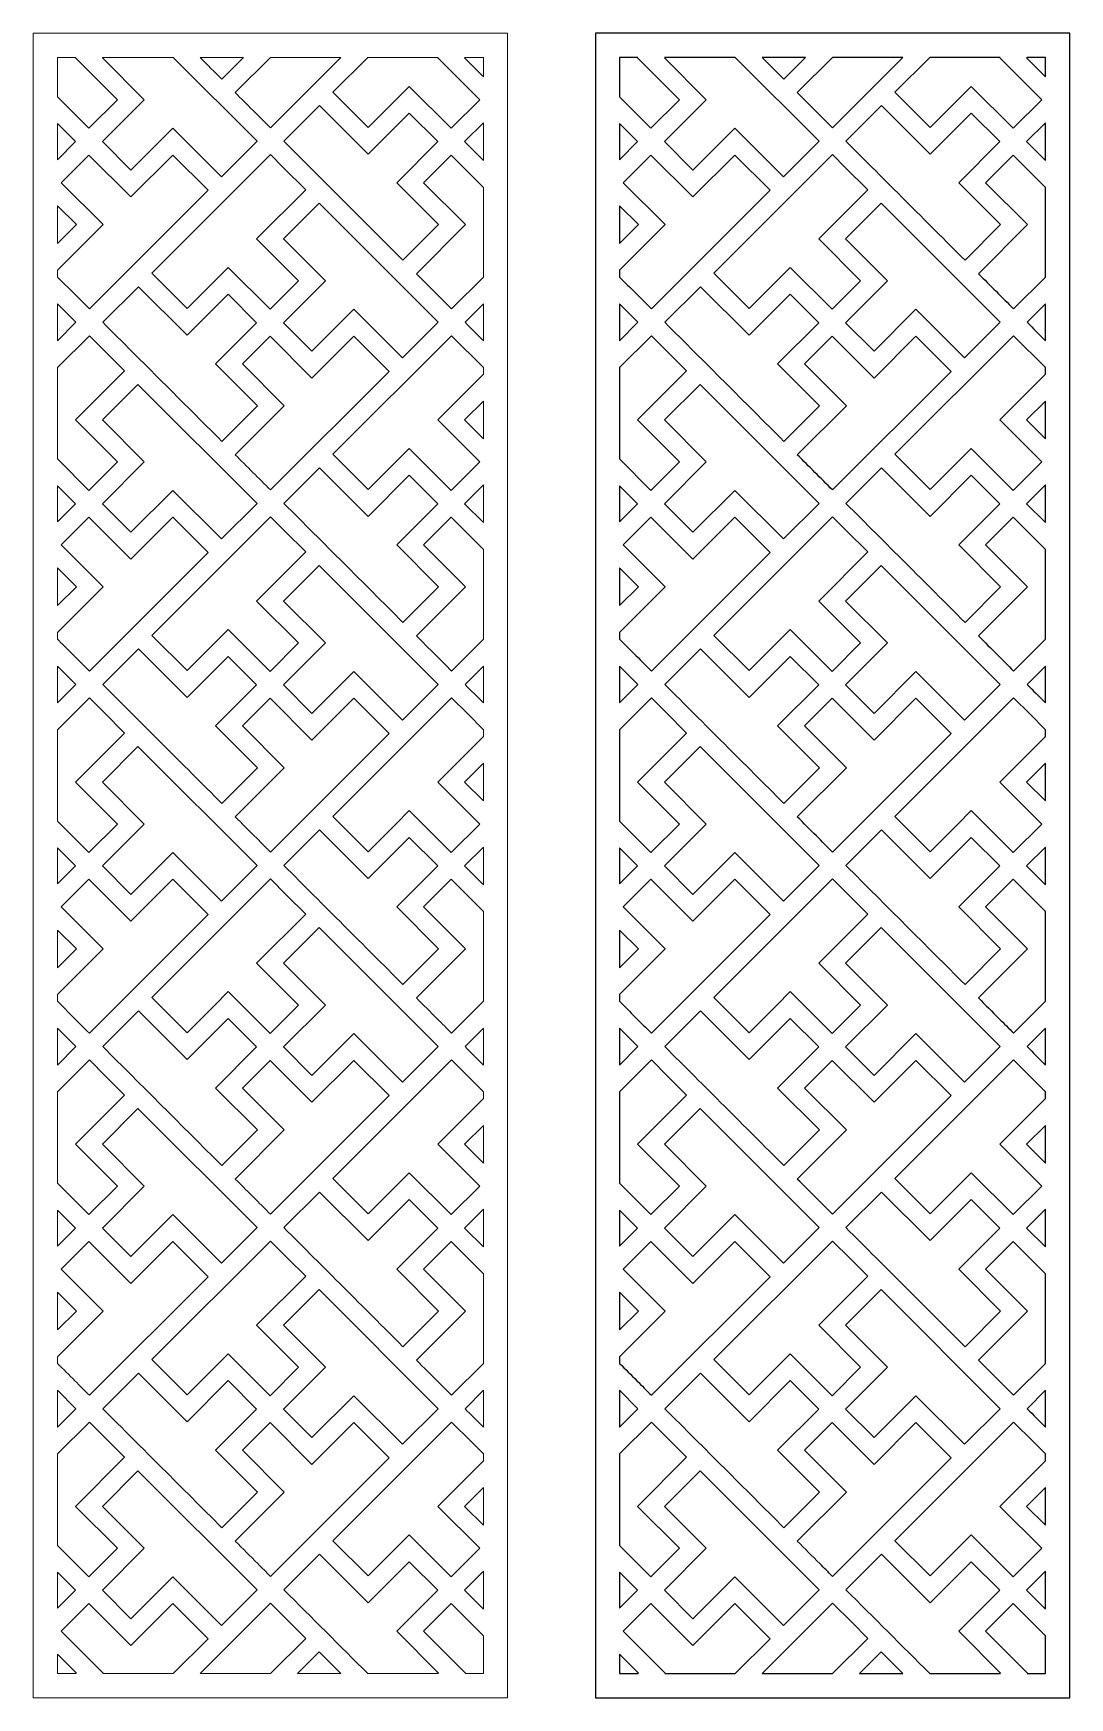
# Model space of a CAD drawing. Header units: centimetres. Extents: x 8.9 to 17, y -3.5 to 9.5.
import ezdxf

# ---------------------------------------------------------------- set-up
doc = ezdxf.new("R2010")
doc.units = ezdxf.units.CM
doc.header["$MEASUREMENT"] = 0
doc.layers.add('layer 1', color=7, linetype='Continuous')

msp = doc.modelspace()

# ---------------------------------------------------------------- linework, layer by layer
at = {"layer": 'layer 1', "color": 7, "lineweight": 9}
for points, knots in [([(8.93775, 9.5), (8.93775, 9.5), (12.64144, 9.5), (12.64144, 9.5), (12.64144, 9.5), (12.64144, 9.5), (12.64144, -3.5), (12.64144, -3.5), (12.64144, -3.5), (12.64144, -3.5), (8.93775, -3.5), (8.93775, -3.5), (8.93775, -3.5), (8.93775, -3.5), (8.93775, 9.5), (8.93775, 9.5)], [0, 0, 0, 0, 0.2, 0.2, 0.2, 0.2, 0.4, 0.4, 0.4, 0.4, 0.6, 0.6, 0.6, 0.6, 1, 1, 1, 1]), ([(9.12662, 9.31109), (9.12662, 9.31109), (9.12662, 9.31109), (9.12662, 9.31109), (9.12662, 9.31109), (9.12662, 9.31109), (9.27014, 9.31109), (9.27014, 9.31109), (9.27014, 9.31109), (9.27014, 9.31109), (9.26734, 9.30829), (9.26734, 9.30829), (9.26734, 9.30829), (9.26734, 9.30829), (9.59471, 8.98095), (9.59471, 8.98095), (9.59471, 8.98095), (9.59471, 8.98095), (9.37211, 8.75834), (9.37211, 8.75834), (9.37211, 8.75834), (9.37211, 8.75834), (9.12662, 9.0038), (9.12662, 9.0038), (9.12662, 9.0038), (9.12662, 9.0038), (9.12662, 9.31109), (9.12662, 9.31109)], [0, 0, 0, 0, 0.125, 0.125, 0.125, 0.125, 0.25, 0.25, 0.25, 0.25, 0.375, 0.375, 0.375, 0.375, 0.5, 0.5, 0.5, 0.5, 0.625, 0.625, 0.625, 0.625, 0.75, 0.75, 0.75, 0.75, 1, 1, 1, 1]), ([(9.47966, 9.31109), (9.47966, 9.31109), (9.47966, 9.31109), (9.47966, 9.31109), (9.47966, 9.31109), (9.47966, 9.31109), (10.03058, 9.31109), (10.03058, 9.31109), (10.03058, 9.31109), (10.03058, 9.31109), (10.68484, 8.65687), (10.68484, 8.65687), (10.68484, 8.65687), (10.68484, 8.65687), (10.40657, 8.3786), (10.40657, 8.3786), (10.40657, 8.3786), (10.40657, 8.3786), (10.02684, 8.75834), (10.02684, 8.75834), (10.02684, 8.75834), (10.02684, 8.75834), (9.69947, 8.43094), (9.69947, 8.43094), (9.69947, 8.43094), (9.69947, 8.43094), (9.47686, 8.6536), (9.47686, 8.6536), (9.47686, 8.6536), (9.47686, 8.6536), (9.80423, 8.98095), (9.80423, 8.98095), (9.80423, 8.98095), (9.80423, 8.98095), (9.47686, 9.30829), (9.47686, 9.30829), (9.47686, 9.30829), (9.47686, 9.30829), (9.47966, 9.31109), (9.47966, 9.31109)], [0, 0, 0, 0, 0.09090909, 0.09090909, 0.09090909, 0.09090909, 0.18181818, 0.18181818, 0.18181818, 0.18181818, 0.27272727, 0.27272727, 0.27272727, 0.27272727, 0.36363636, 0.36363636, 0.36363636, 0.36363636, 0.45454545, 0.45454545, 0.45454545, 0.45454545, 0.54545455, 0.54545455, 0.54545455, 0.54545455, 0.63636364, 0.63636364, 0.63636364, 0.63636364, 0.72727273, 0.72727273, 0.72727273, 0.72727273, 0.81818182, 0.81818182, 0.81818182, 0.81818182, 1, 1, 1, 1]), ([(10.2401, 9.31109), (10.2401, 9.31109), (10.2401, 9.31109), (10.2401, 9.31109), (10.2401, 9.31109), (10.2401, 9.31109), (10.57962, 9.31109), (10.57962, 9.31109), (10.57962, 9.31109), (10.57962, 9.31109), (10.40984, 9.14135), (10.40984, 9.14135), (10.40984, 9.14135), (10.35328, 9.19794), (10.29667, 9.25454), (10.2401, 9.31109)], [0, 0, 0, 0, 0.2, 0.2, 0.2, 0.2, 0.4, 0.4, 0.4, 0.4, 0.6, 0.6, 0.6, 0.6, 1, 1, 1, 1]), ([(10.78914, 9.31109), (10.78914, 9.31109), (10.78914, 9.31109), (10.78914, 9.31109), (10.78914, 9.31109), (10.78914, 9.31109), (11.33909, 9.31109), (11.33909, 9.31109), (11.33909, 9.31109), (11.33909, 9.31109), (10.78958, 8.76161), (10.78958, 8.76161), (10.78958, 8.76161), (10.69792, 8.85325), (10.60628, 8.94495), (10.51461, 9.03661), (10.51461, 9.03661), (10.51461, 9.03661), (10.78914, 9.31109), (10.78914, 9.31109)], [0, 0, 0, 0, 0.16666667, 0.16666667, 0.16666667, 0.16666667, 0.33333333, 0.33333333, 0.33333333, 0.33333333, 0.5, 0.5, 0.5, 0.5, 0.66666667, 0.66666667, 0.66666667, 0.66666667, 1, 1, 1, 1]), ([(11.54861, 9.31109), (11.54861, 9.31109), (11.54861, 9.31109), (11.54861, 9.31109), (11.54861, 9.31109), (11.54861, 9.31109), (12.09858, 9.31109), (12.09858, 9.31109), (12.09858, 9.31109), (12.09858, 9.31109), (12.09577, 9.30829), (12.09577, 9.30829), (12.09577, 9.30829), (12.09577, 9.30829), (12.42315, 8.98095), (12.42315, 8.98095), (12.42315, 8.98095), (12.42315, 8.98095), (12.20054, 8.75834), (12.20054, 8.75834), (12.20054, 8.75834), (12.20054, 8.75834), (11.87317, 9.08568), (11.87317, 9.08568), (11.87317, 9.08568), (11.87317, 9.08568), (11.76842, 8.98095), (11.76842, 8.98095), (11.76842, 8.98095), (11.76842, 8.98095), (11.55235, 8.76488), (11.55235, 8.76488), (11.55235, 8.76488), (11.55235, 8.76488), (11.27737, 9.03988), (11.27737, 9.03988), (11.27737, 9.03988), (11.27737, 9.03988), (11.54861, 9.31109), (11.54861, 9.31109)], [0, 0, 0, 0, 0.09090909, 0.09090909, 0.09090909, 0.09090909, 0.18181818, 0.18181818, 0.18181818, 0.18181818, 0.27272727, 0.27272727, 0.27272727, 0.27272727, 0.36363636, 0.36363636, 0.36363636, 0.36363636, 0.45454545, 0.45454545, 0.45454545, 0.45454545, 0.54545455, 0.54545455, 0.54545455, 0.54545455, 0.63636364, 0.63636364, 0.63636364, 0.63636364, 0.72727273, 0.72727273, 0.72727273, 0.72727273, 0.81818182, 0.81818182, 0.81818182, 0.81818182, 1, 1, 1, 1]), ([(12.3081, 9.31109), (12.3081, 9.31109), (12.3081, 9.31109), (12.3081, 9.31109), (12.3081, 9.31109), (12.3081, 9.31109), (12.45257, 9.31109), (12.45257, 9.31109), (12.45257, 9.31109), (12.45257, 9.31109), (12.45257, 9.16102), (12.45257, 9.16102), (12.45257, 9.16102), (12.45257, 9.16102), (12.3053, 9.30829), (12.3053, 9.30829), (12.3053, 9.30829), (12.3053, 9.30829), (12.3081, 9.31109), (12.3081, 9.31109)], [0, 0, 0, 0, 0.16666667, 0.16666667, 0.16666667, 0.16666667, 0.33333333, 0.33333333, 0.33333333, 0.33333333, 0.5, 0.5, 0.5, 0.5, 0.66666667, 0.66666667, 0.66666667, 0.66666667, 1, 1, 1, 1]), ([(11.17262, 8.9351), (11.17262, 8.9351), (11.17262, 8.9351), (11.17262, 8.9351), (11.17262, 8.9351), (11.17262, 8.9351), (10.89436, 8.65687), (10.89436, 8.65687), (10.89436, 8.65687), (11.20427, 8.34698), (11.51416, 8.03706), (11.82408, 7.72713), (11.82408, 7.72713), (11.82408, 7.72713), (12.10232, 8.00541), (12.10232, 8.00541), (12.10232, 8.00541), (12.10232, 8.00541), (11.77496, 8.33275), (11.77496, 8.33275), (11.77496, 8.33275), (11.77496, 8.33275), (12.09577, 8.6536), (12.09577, 8.6536), (12.09577, 8.6536), (12.09577, 8.6536), (11.87317, 8.87621), (11.87317, 8.87621), (11.87317, 8.87621), (11.87317, 8.87621), (11.55235, 8.55536), (11.55235, 8.55536), (11.55235, 8.55536), (11.55235, 8.55536), (11.17262, 8.9351), (11.17262, 8.9351)], [0, 0, 0, 0, 0.1, 0.1, 0.1, 0.1, 0.2, 0.2, 0.2, 0.2, 0.3, 0.3, 0.3, 0.3, 0.4, 0.4, 0.4, 0.4, 0.5, 0.5, 0.5, 0.5, 0.6, 0.6, 0.6, 0.6, 0.7, 0.7, 0.7, 0.7, 0.8, 0.8, 0.8, 0.8, 1, 1, 1, 1]), ([(9.12662, 8.51289), (9.12662, 8.51289), (9.12662, 8.51289), (9.12662, 8.51289), (9.12662, 8.51289), (9.12662, 8.51289), (9.12662, 8.79432), (9.12662, 8.79432), (9.12662, 8.79432), (9.12662, 8.79432), (9.26734, 8.6536), (9.26734, 8.6536), (9.26734, 8.6536), (9.26734, 8.6536), (9.12662, 8.51289), (9.12662, 8.51289)], [0, 0, 0, 0, 0.2, 0.2, 0.2, 0.2, 0.4, 0.4, 0.4, 0.4, 0.6, 0.6, 0.6, 0.6, 1, 1, 1, 1]), ([(12.45257, 8.80086), (12.45257, 8.80086), (12.45257, 8.80086), (12.45257, 8.80086), (12.45257, 8.80086), (12.45257, 8.80086), (12.45257, 8.50633), (12.45257, 8.50633), (12.45257, 8.50633), (12.45257, 8.50633), (12.3053, 8.6536), (12.3053, 8.6536), (12.3053, 8.6536), (12.3053, 8.6536), (12.45257, 8.80086), (12.45257, 8.80086)], [0, 0, 0, 0, 0.2, 0.2, 0.2, 0.2, 0.4, 0.4, 0.4, 0.4, 0.6, 0.6, 0.6, 0.6, 1, 1, 1, 1]), ([(9.12662, 7.59615), (9.12662, 7.59615), (9.12662, 7.59615), (9.12662, 7.59615), (9.12662, 7.59615), (9.12662, 7.59615), (9.12662, 7.64863), (9.12662, 7.64863), (9.12662, 7.64863), (9.12662, 7.64863), (9.4834, 8.00541), (9.4834, 8.00541), (9.4834, 8.00541), (9.4834, 8.00541), (9.15604, 8.33275), (9.15604, 8.33275), (9.15604, 8.33275), (9.15604, 8.33275), (9.37211, 8.54885), (9.37211, 8.54885), (9.37211, 8.54885), (9.37211, 8.54885), (9.69947, 8.22147), (9.69947, 8.22147), (9.69947, 8.22147), (9.69947, 8.22147), (10.02684, 8.54885), (10.02684, 8.54885), (10.02684, 8.54885), (10.02684, 8.54885), (10.30184, 8.27381), (10.30184, 8.27381), (10.30184, 8.27381), (10.30184, 8.27381), (9.37538, 7.34739), (9.37538, 7.34739), (9.37538, 7.34739), (9.29248, 7.43032), (9.20955, 7.51325), (9.12662, 7.59615)], [0, 0, 0, 0, 0.09090909, 0.09090909, 0.09090909, 0.09090909, 0.18181818, 0.18181818, 0.18181818, 0.18181818, 0.27272727, 0.27272727, 0.27272727, 0.27272727, 0.36363636, 0.36363636, 0.36363636, 0.36363636, 0.45454545, 0.45454545, 0.45454545, 0.45454545, 0.54545455, 0.54545455, 0.54545455, 0.54545455, 0.63636364, 0.63636364, 0.63636364, 0.63636364, 0.72727273, 0.72727273, 0.72727273, 0.72727273, 0.81818182, 0.81818182, 0.81818182, 0.81818182, 1, 1, 1, 1]), ([(10.78958, 8.55209), (10.78958, 8.55209), (10.78958, 8.55209), (10.78958, 8.55209), (10.78958, 8.55209), (10.78958, 8.55209), (9.86317, 7.62568), (9.86317, 7.62568), (9.86317, 7.62568), (9.86317, 7.62568), (10.13815, 7.35068), (10.13815, 7.35068), (10.13815, 7.35068), (10.13815, 7.35068), (10.35421, 7.56673), (10.35421, 7.56673), (10.35421, 7.56673), (10.35421, 7.56673), (10.45897, 7.6715), (10.45897, 7.6715), (10.45897, 7.6715), (10.45897, 7.6715), (10.78631, 7.34412), (10.78631, 7.34412), (10.78631, 7.34412), (10.78631, 7.34412), (11.00891, 7.56673), (11.00891, 7.56673), (11.00891, 7.56673), (11.00891, 7.56673), (10.68157, 7.89407), (10.68157, 7.89407), (10.68157, 7.89407), (10.68157, 7.89407), (11.06458, 8.27714), (11.06458, 8.27714), (11.06458, 8.27714), (11.06458, 8.27714), (10.88944, 8.45223), (10.88944, 8.45223), (10.88944, 8.45223), (10.88944, 8.45223), (10.78958, 8.55209), (10.78958, 8.55209)], [0, 0, 0, 0, 0.08333333, 0.08333333, 0.08333333, 0.08333333, 0.16666667, 0.16666667, 0.16666667, 0.16666667, 0.25, 0.25, 0.25, 0.25, 0.33333333, 0.33333333, 0.33333333, 0.33333333, 0.41666667, 0.41666667, 0.41666667, 0.41666667, 0.5, 0.5, 0.5, 0.5, 0.58333333, 0.58333333, 0.58333333, 0.58333333, 0.66666667, 0.66666667, 0.66666667, 0.66666667, 0.75, 0.75, 0.75, 0.75, 0.83333333, 0.83333333, 0.83333333, 0.83333333, 1, 1, 1, 1]), ([(12.45257, 8.29682), (12.45257, 8.29682), (12.45257, 8.29682), (12.45257, 8.29682), (12.45257, 8.29682), (12.45257, 8.29682), (12.45257, 7.59615), (12.45257, 7.59615), (12.45257, 7.59615), (12.45257, 7.59615), (12.20381, 7.34739), (12.20381, 7.34739), (12.20381, 7.34739), (12.11216, 7.43905), (12.02049, 7.5307), (11.92883, 7.6224), (11.92883, 7.6224), (11.92883, 7.6224), (12.31185, 8.00541), (12.31185, 8.00541), (12.31185, 8.00541), (12.31185, 8.00541), (11.98448, 8.33275), (11.98448, 8.33275), (11.98448, 8.33275), (11.98448, 8.33275), (12.20054, 8.54885), (12.20054, 8.54885), (12.20054, 8.54885), (12.20054, 8.54885), (12.45257, 8.29682), (12.45257, 8.29682)], [0, 0, 0, 0, 0.11111111, 0.11111111, 0.11111111, 0.11111111, 0.22222222, 0.22222222, 0.22222222, 0.22222222, 0.33333333, 0.33333333, 0.33333333, 0.33333333, 0.44444444, 0.44444444, 0.44444444, 0.44444444, 0.55555556, 0.55555556, 0.55555556, 0.55555556, 0.66666667, 0.66666667, 0.66666667, 0.66666667, 0.77777778, 0.77777778, 0.77777778, 0.77777778, 1, 1, 1, 1]), ([(9.12662, 7.85814), (9.12662, 7.85814), (9.12662, 7.85814), (9.12662, 7.85814), (9.12662, 7.85814), (9.12662, 7.85814), (9.12662, 8.15267), (9.12662, 8.15267), (9.12662, 8.15267), (9.12662, 8.15267), (9.27391, 8.00541), (9.27391, 8.00541), (9.27391, 8.00541), (9.27391, 8.00541), (9.12662, 7.85814), (9.12662, 7.85814)], [0, 0, 0, 0, 0.2, 0.2, 0.2, 0.2, 0.4, 0.4, 0.4, 0.4, 0.6, 0.6, 0.6, 0.6, 1, 1, 1, 1]), ([(11.16935, 8.17235), (11.16935, 8.17235), (11.16935, 8.17235), (11.16935, 8.17235), (11.16935, 8.17235), (11.16935, 8.17235), (10.89106, 7.89407), (10.89106, 7.89407), (10.89106, 7.89407), (10.89106, 7.89407), (11.21844, 7.56673), (11.21844, 7.56673), (11.21844, 7.56673), (11.21844, 7.56673), (10.89106, 7.23934), (10.89106, 7.23934), (10.89106, 7.23934), (10.89106, 7.23934), (11.1137, 7.01679), (11.1137, 7.01679), (11.1137, 7.01679), (11.1137, 7.01679), (11.44104, 7.34412), (11.44104, 7.34412), (11.44104, 7.34412), (11.44104, 7.34412), (11.82081, 6.96439), (11.82081, 6.96439), (11.82081, 6.96439), (11.82081, 6.96439), (12.09904, 7.24261), (12.09904, 7.24261), (12.09904, 7.24261), (12.09904, 7.24261), (11.16935, 8.17235), (11.16935, 8.17235)], [0, 0, 0, 0, 0.1, 0.1, 0.1, 0.1, 0.2, 0.2, 0.2, 0.2, 0.3, 0.3, 0.3, 0.3, 0.4, 0.4, 0.4, 0.4, 0.5, 0.5, 0.5, 0.5, 0.6, 0.6, 0.6, 0.6, 0.7, 0.7, 0.7, 0.7, 0.8, 0.8, 0.8, 0.8, 1, 1, 1, 1]), ([(9.48013, 7.24261), (9.48013, 7.24261), (9.48013, 7.24261), (9.48013, 7.24261), (9.48013, 7.24261), (9.79005, 6.93272), (10.09996, 6.62283), (10.40984, 6.31292), (10.40984, 6.31292), (10.40984, 6.31292), (10.68811, 6.59121), (10.68811, 6.59121), (10.68811, 6.59121), (10.68811, 6.59121), (10.36075, 6.91854), (10.36075, 6.91854), (10.36075, 6.91854), (10.36075, 6.91854), (10.68157, 7.23934), (10.68157, 7.23934), (10.68157, 7.23934), (10.68157, 7.23934), (10.45897, 7.46194), (10.45897, 7.46194), (10.45897, 7.46194), (10.45897, 7.46194), (10.13815, 7.14114), (10.13815, 7.14114), (10.13815, 7.14114), (10.13815, 7.14114), (9.75841, 7.52088), (9.75841, 7.52088), (9.75841, 7.52088), (9.75841, 7.52088), (9.48013, 7.24261), (9.48013, 7.24261)], [0, 0, 0, 0, 0.1, 0.1, 0.1, 0.1, 0.2, 0.2, 0.2, 0.2, 0.3, 0.3, 0.3, 0.3, 0.4, 0.4, 0.4, 0.4, 0.5, 0.5, 0.5, 0.5, 0.6, 0.6, 0.6, 0.6, 0.7, 0.7, 0.7, 0.7, 0.8, 0.8, 0.8, 0.8, 1, 1, 1, 1]), ([(9.12662, 7.09867), (9.12662, 7.09867), (9.12662, 7.09867), (9.12662, 7.09867), (9.12662, 7.09867), (9.12662, 7.09867), (9.12662, 7.38666), (9.12662, 7.38666), (9.12662, 7.38666), (9.12662, 7.38666), (9.27064, 7.24261), (9.27064, 7.24261), (9.27064, 7.24261), (9.27064, 7.24261), (9.12662, 7.09867), (9.12662, 7.09867)], [0, 0, 0, 0, 0.2, 0.2, 0.2, 0.2, 0.4, 0.4, 0.4, 0.4, 0.6, 0.6, 0.6, 0.6, 1, 1, 1, 1]), ([(12.45257, 7.38666), (12.45257, 7.38666), (12.45257, 7.38666), (12.45257, 7.38666), (12.45257, 7.38666), (12.45257, 7.38666), (12.45257, 7.09867), (12.45257, 7.09867), (12.45257, 7.09867), (12.40456, 7.14666), (12.35659, 7.19463), (12.30857, 7.24261), (12.30857, 7.24261), (12.30857, 7.24261), (12.45257, 7.38666), (12.45257, 7.38666)], [0, 0, 0, 0, 0.2, 0.2, 0.2, 0.2, 0.4, 0.4, 0.4, 0.4, 0.6, 0.6, 0.6, 0.6, 1, 1, 1, 1]), ([(9.12662, 6.17537), (9.12662, 6.17537), (9.12662, 6.17537), (9.12662, 6.17537), (9.12662, 6.17537), (9.12662, 6.17537), (9.12662, 6.88916), (9.12662, 6.88916), (9.12662, 6.88916), (9.12662, 6.88916), (9.37538, 7.13787), (9.37538, 7.13787), (9.37538, 7.13787), (9.37538, 7.13787), (9.65037, 6.86287), (9.65037, 6.86287), (9.65037, 6.86287), (9.65037, 6.86287), (9.26734, 6.47987), (9.26734, 6.47987), (9.26734, 6.47987), (9.26734, 6.47987), (9.59471, 6.15254), (9.59471, 6.15254), (9.59471, 6.15254), (9.59471, 6.15254), (9.37211, 5.92992), (9.37211, 5.92992), (9.37211, 5.92992), (9.37211, 5.92992), (9.12662, 6.17537), (9.12662, 6.17537)], [0, 0, 0, 0, 0.11111111, 0.11111111, 0.11111111, 0.11111111, 0.22222222, 0.22222222, 0.22222222, 0.22222222, 0.33333333, 0.33333333, 0.33333333, 0.33333333, 0.44444444, 0.44444444, 0.44444444, 0.44444444, 0.55555556, 0.55555556, 0.55555556, 0.55555556, 0.66666667, 0.66666667, 0.66666667, 0.66666667, 0.77777778, 0.77777778, 0.77777778, 0.77777778, 1, 1, 1, 1]), ([(10.51461, 6.20819), (10.51461, 6.20819), (10.51461, 6.20819), (10.51461, 6.20819), (10.51461, 6.20819), (10.60628, 6.11648), (10.69792, 6.02484), (10.78958, 5.93319), (10.78958, 5.93319), (10.78958, 5.93319), (11.71604, 6.8596), (11.71604, 6.8596), (11.71604, 6.8596), (11.71604, 6.8596), (11.44104, 7.1346), (11.44104, 7.1346), (11.44104, 7.1346), (11.44104, 7.1346), (11.1137, 6.80726), (11.1137, 6.80726), (11.1137, 6.80726), (11.1137, 6.80726), (10.78631, 7.1346), (10.78631, 7.1346), (10.78631, 7.1346), (10.78631, 7.1346), (10.57028, 6.91854), (10.57028, 6.91854), (10.57028, 6.91854), (10.57028, 6.91854), (10.89763, 6.59121), (10.89763, 6.59121), (10.89763, 6.59121), (10.89763, 6.59121), (10.51461, 6.20819), (10.51461, 6.20819)], [0, 0, 0, 0, 0.1, 0.1, 0.1, 0.1, 0.2, 0.2, 0.2, 0.2, 0.3, 0.3, 0.3, 0.3, 0.4, 0.4, 0.4, 0.4, 0.5, 0.5, 0.5, 0.5, 0.6, 0.6, 0.6, 0.6, 0.7, 0.7, 0.7, 0.7, 0.8, 0.8, 0.8, 0.8, 1, 1, 1, 1]), ([(12.45257, 6.88916), (12.45257, 6.88916), (12.45257, 6.88916), (12.45257, 6.88916), (12.45257, 6.88916), (12.45257, 6.88916), (12.45257, 6.83666), (12.45257, 6.83666), (12.45257, 6.83666), (12.45257, 6.83666), (12.09577, 6.47987), (12.09577, 6.47987), (12.09577, 6.47987), (12.09577, 6.47987), (12.42315, 6.15254), (12.42315, 6.15254), (12.42315, 6.15254), (12.42315, 6.15254), (12.20054, 5.92992), (12.20054, 5.92992), (12.20054, 5.92992), (12.20054, 5.92992), (11.87317, 6.25726), (11.87317, 6.25726), (11.87317, 6.25726), (11.87317, 6.25726), (11.76842, 6.15254), (11.76842, 6.15254), (11.76842, 6.15254), (11.76842, 6.15254), (11.55235, 5.93646), (11.55235, 5.93646), (11.55235, 5.93646), (11.55235, 5.93646), (11.27737, 6.21149), (11.27737, 6.21149), (11.27737, 6.21149), (11.27737, 6.21149), (12.20381, 7.13787), (12.20381, 7.13787), (12.20381, 7.13787), (12.20381, 7.13787), (12.45257, 6.88916), (12.45257, 6.88916)], [0, 0, 0, 0, 0.08333333, 0.08333333, 0.08333333, 0.08333333, 0.16666667, 0.16666667, 0.16666667, 0.16666667, 0.25, 0.25, 0.25, 0.25, 0.33333333, 0.33333333, 0.33333333, 0.33333333, 0.41666667, 0.41666667, 0.41666667, 0.41666667, 0.5, 0.5, 0.5, 0.5, 0.58333333, 0.58333333, 0.58333333, 0.58333333, 0.66666667, 0.66666667, 0.66666667, 0.66666667, 0.75, 0.75, 0.75, 0.75, 0.83333333, 0.83333333, 0.83333333, 0.83333333, 1, 1, 1, 1]), ([(9.75511, 6.75813), (9.75511, 6.75813), (9.75511, 6.75813), (9.75511, 6.75813), (9.75511, 6.75813), (9.75511, 6.75813), (9.47686, 6.47987), (9.47686, 6.47987), (9.47686, 6.47987), (9.47686, 6.47987), (9.80423, 6.15254), (9.80423, 6.15254), (9.80423, 6.15254), (9.80423, 6.15254), (9.47686, 5.82513), (9.47686, 5.82513), (9.47686, 5.82513), (9.47686, 5.82513), (9.69947, 5.60253), (9.69947, 5.60253), (9.69947, 5.60253), (9.69947, 5.60253), (10.02684, 5.92992), (10.02684, 5.92992), (10.02684, 5.92992), (10.02684, 5.92992), (10.40657, 5.55018), (10.40657, 5.55018), (10.40657, 5.55018), (10.40657, 5.55018), (10.68484, 5.8284), (10.68484, 5.8284), (10.68484, 5.8284), (10.68484, 5.8284), (9.75511, 6.75813), (9.75511, 6.75813)], [0, 0, 0, 0, 0.1, 0.1, 0.1, 0.1, 0.2, 0.2, 0.2, 0.2, 0.3, 0.3, 0.3, 0.3, 0.4, 0.4, 0.4, 0.4, 0.5, 0.5, 0.5, 0.5, 0.6, 0.6, 0.6, 0.6, 0.7, 0.7, 0.7, 0.7, 0.8, 0.8, 0.8, 0.8, 1, 1, 1, 1]), ([(12.45257, 6.62712), (12.45257, 6.62712), (12.45257, 6.62712), (12.45257, 6.62712), (12.45257, 6.62712), (12.45257, 6.62712), (12.45257, 6.33261), (12.45257, 6.33261), (12.45257, 6.33261), (12.45257, 6.33261), (12.3053, 6.47987), (12.3053, 6.47987), (12.3053, 6.47987), (12.3053, 6.47987), (12.45257, 6.62712), (12.45257, 6.62712)], [0, 0, 0, 0, 0.2, 0.2, 0.2, 0.2, 0.4, 0.4, 0.4, 0.4, 0.6, 0.6, 0.6, 0.6, 1, 1, 1, 1]), ([(10.89436, 5.8284), (10.89436, 5.8284), (10.89436, 5.8284), (10.89436, 5.8284), (10.89436, 5.8284), (11.20427, 5.51851), (11.51416, 5.20861), (11.82408, 4.89872), (11.82408, 4.89872), (11.82408, 4.89872), (12.10232, 5.17699), (12.10232, 5.17699), (12.10232, 5.17699), (12.10232, 5.17699), (11.77496, 5.50433), (11.77496, 5.50433), (11.77496, 5.50433), (11.77496, 5.50433), (12.09577, 5.82513), (12.09577, 5.82513), (12.09577, 5.82513), (12.09577, 5.82513), (11.87317, 6.04774), (11.87317, 6.04774), (11.87317, 6.04774), (11.87317, 6.04774), (11.55235, 5.72695), (11.55235, 5.72695), (11.55235, 5.72695), (11.55235, 5.72695), (11.17262, 6.10667), (11.17262, 6.10667), (11.17262, 6.10667), (11.17262, 6.10667), (10.89436, 5.8284), (10.89436, 5.8284)], [0, 0, 0, 0, 0.1, 0.1, 0.1, 0.1, 0.2, 0.2, 0.2, 0.2, 0.3, 0.3, 0.3, 0.3, 0.4, 0.4, 0.4, 0.4, 0.5, 0.5, 0.5, 0.5, 0.6, 0.6, 0.6, 0.6, 0.7, 0.7, 0.7, 0.7, 0.8, 0.8, 0.8, 0.8, 1, 1, 1, 1]), ([(9.12662, 5.68442), (9.12662, 5.68442), (9.12662, 5.68442), (9.12662, 5.68442), (9.12662, 5.68442), (9.12662, 5.68442), (9.12662, 5.96585), (9.12662, 5.96585), (9.12662, 5.96585), (9.12662, 5.96585), (9.26734, 5.82513), (9.26734, 5.82513), (9.26734, 5.82513), (9.26734, 5.82513), (9.12662, 5.68442), (9.12662, 5.68442)], [0, 0, 0, 0, 0.2, 0.2, 0.2, 0.2, 0.4, 0.4, 0.4, 0.4, 0.6, 0.6, 0.6, 0.6, 1, 1, 1, 1]), ([(12.45257, 5.97239), (12.45257, 5.97239), (12.45257, 5.97239), (12.45257, 5.97239), (12.45257, 5.97239), (12.45257, 5.97239), (12.45257, 5.67788), (12.45257, 5.67788), (12.45257, 5.67788), (12.45257, 5.67788), (12.3053, 5.82513), (12.3053, 5.82513), (12.3053, 5.82513), (12.3053, 5.82513), (12.45257, 5.97239), (12.45257, 5.97239)], [0, 0, 0, 0, 0.2, 0.2, 0.2, 0.2, 0.4, 0.4, 0.4, 0.4, 0.6, 0.6, 0.6, 0.6, 1, 1, 1, 1]), ([(9.12662, 4.76771), (9.12662, 4.76771), (9.12662, 4.76771), (9.12662, 4.76771), (9.12662, 4.76771), (9.12662, 4.76771), (9.12662, 4.82021), (9.12662, 4.82021), (9.12662, 4.82021), (9.12662, 4.82021), (9.4834, 5.17699), (9.4834, 5.17699), (9.4834, 5.17699), (9.4834, 5.17699), (9.15604, 5.50433), (9.15604, 5.50433), (9.15604, 5.50433), (9.15604, 5.50433), (9.37211, 5.7204), (9.37211, 5.7204), (9.37211, 5.7204), (9.37211, 5.7204), (9.69947, 5.39307), (9.69947, 5.39307), (9.69947, 5.39307), (9.69947, 5.39307), (10.02684, 5.7204), (10.02684, 5.7204), (10.02684, 5.7204), (10.02684, 5.7204), (10.30184, 5.4454), (10.30184, 5.4454), (10.30184, 5.4454), (10.30184, 5.4454), (9.37538, 4.51898), (9.37538, 4.51898), (9.37538, 4.51898), (9.329, 4.56538), (9.28264, 4.61173), (9.23627, 4.6581), (9.23627, 4.6581), (9.19971, 4.69465), (9.16317, 4.73116), (9.12662, 4.76771)], [0, 0, 0, 0, 0.08333333, 0.08333333, 0.08333333, 0.08333333, 0.16666667, 0.16666667, 0.16666667, 0.16666667, 0.25, 0.25, 0.25, 0.25, 0.33333333, 0.33333333, 0.33333333, 0.33333333, 0.41666667, 0.41666667, 0.41666667, 0.41666667, 0.5, 0.5, 0.5, 0.5, 0.58333333, 0.58333333, 0.58333333, 0.58333333, 0.66666667, 0.66666667, 0.66666667, 0.66666667, 0.75, 0.75, 0.75, 0.75, 0.83333333, 0.83333333, 0.83333333, 0.83333333, 1, 1, 1, 1]), ([(10.78958, 5.72367), (10.78958, 5.72367), (10.78958, 5.72367), (10.78958, 5.72367), (10.78958, 5.72367), (10.78958, 5.72367), (9.86317, 4.79721), (9.86317, 4.79721), (9.86317, 4.79721), (9.86317, 4.79721), (10.13815, 4.52226), (10.13815, 4.52226), (10.13815, 4.52226), (10.13815, 4.52226), (10.35421, 4.73832), (10.35421, 4.73832), (10.35421, 4.73832), (10.35421, 4.73832), (10.45897, 4.84306), (10.45897, 4.84306), (10.45897, 4.84306), (10.45897, 4.84306), (10.78631, 4.51571), (10.78631, 4.51571), (10.78631, 4.51571), (10.78631, 4.51571), (11.00891, 4.73832), (11.00891, 4.73832), (11.00891, 4.73832), (11.00891, 4.73832), (10.68157, 5.06566), (10.68157, 5.06566), (10.68157, 5.06566), (10.68157, 5.06566), (11.06458, 5.44867), (11.06458, 5.44867), (11.06458, 5.44867), (11.06458, 5.44867), (10.90255, 5.61073), (10.90255, 5.61073), (10.90255, 5.61073), (10.90255, 5.61073), (10.78958, 5.72367), (10.78958, 5.72367)], [0, 0, 0, 0, 0.08333333, 0.08333333, 0.08333333, 0.08333333, 0.16666667, 0.16666667, 0.16666667, 0.16666667, 0.25, 0.25, 0.25, 0.25, 0.33333333, 0.33333333, 0.33333333, 0.33333333, 0.41666667, 0.41666667, 0.41666667, 0.41666667, 0.5, 0.5, 0.5, 0.5, 0.58333333, 0.58333333, 0.58333333, 0.58333333, 0.66666667, 0.66666667, 0.66666667, 0.66666667, 0.75, 0.75, 0.75, 0.75, 0.83333333, 0.83333333, 0.83333333, 0.83333333, 1, 1, 1, 1]), ([(12.45257, 5.46835), (12.45257, 5.46835), (12.45257, 5.46835), (12.45257, 5.46835), (12.45257, 5.46835), (12.45257, 5.46835), (12.45257, 4.76771), (12.45257, 4.76771), (12.45257, 4.76771), (12.45257, 4.76771), (12.20381, 4.51898), (12.20381, 4.51898), (12.20381, 4.51898), (12.16181, 4.56099), (12.11977, 4.60303), (12.07776, 4.64501), (12.07776, 4.64501), (12.02811, 4.69465), (11.97848, 4.74429), (11.92883, 4.79394), (11.92883, 4.79394), (11.92883, 4.79394), (12.31185, 5.17699), (12.31185, 5.17699), (12.31185, 5.17699), (12.31185, 5.17699), (11.98448, 5.50433), (11.98448, 5.50433), (11.98448, 5.50433), (11.98448, 5.50433), (12.20054, 5.7204), (12.20054, 5.7204), (12.20054, 5.7204), (12.20054, 5.7204), (12.45257, 5.46835), (12.45257, 5.46835)], [0, 0, 0, 0, 0.1, 0.1, 0.1, 0.1, 0.2, 0.2, 0.2, 0.2, 0.3, 0.3, 0.3, 0.3, 0.4, 0.4, 0.4, 0.4, 0.5, 0.5, 0.5, 0.5, 0.6, 0.6, 0.6, 0.6, 0.7, 0.7, 0.7, 0.7, 0.8, 0.8, 0.8, 0.8, 1, 1, 1, 1]), ([(11.16935, 5.34393), (11.16935, 5.34393), (11.16935, 5.34393), (11.16935, 5.34393), (11.16935, 5.34393), (11.16935, 5.34393), (10.89106, 5.06566), (10.89106, 5.06566), (10.89106, 5.06566), (10.89106, 5.06566), (11.21844, 4.73832), (11.21844, 4.73832), (11.21844, 4.73832), (11.21844, 4.73832), (10.89106, 4.41093), (10.89106, 4.41093), (10.89106, 4.41093), (10.89106, 4.41093), (11.1137, 4.18832), (11.1137, 4.18832), (11.1137, 4.18832), (11.1137, 4.18832), (11.44104, 4.51571), (11.44104, 4.51571), (11.44104, 4.51571), (11.44104, 4.51571), (11.82081, 4.13593), (11.82081, 4.13593), (11.82081, 4.13593), (11.82081, 4.13593), (12.09904, 4.4142), (12.09904, 4.4142), (12.09904, 4.4142), (12.09904, 4.4142), (11.16935, 5.34393), (11.16935, 5.34393)], [0, 0, 0, 0, 0.1, 0.1, 0.1, 0.1, 0.2, 0.2, 0.2, 0.2, 0.3, 0.3, 0.3, 0.3, 0.4, 0.4, 0.4, 0.4, 0.5, 0.5, 0.5, 0.5, 0.6, 0.6, 0.6, 0.6, 0.7, 0.7, 0.7, 0.7, 0.8, 0.8, 0.8, 0.8, 1, 1, 1, 1]), ([(9.12662, 5.02968), (9.12662, 5.02968), (9.12662, 5.02968), (9.12662, 5.02968), (9.12662, 5.02968), (9.12662, 5.02968), (9.12662, 5.3242), (9.12662, 5.3242), (9.12662, 5.3242), (9.12662, 5.3242), (9.27391, 5.17699), (9.27391, 5.17699), (9.27391, 5.17699), (9.27391, 5.17699), (9.12662, 5.02968), (9.12662, 5.02968)], [0, 0, 0, 0, 0.2, 0.2, 0.2, 0.2, 0.4, 0.4, 0.4, 0.4, 0.6, 0.6, 0.6, 0.6, 1, 1, 1, 1]), ([(9.75841, 4.69247), (9.75841, 4.69247), (9.75841, 4.69247), (9.75841, 4.69247), (9.75841, 4.69247), (9.75841, 4.69247), (9.48013, 4.4142), (9.48013, 4.4142), (9.48013, 4.4142), (9.79005, 4.10431), (10.09996, 3.79441), (10.40984, 3.48452), (10.40984, 3.48452), (10.40984, 3.48452), (10.68811, 3.76274), (10.68811, 3.76274), (10.68811, 3.76274), (10.68811, 3.76274), (10.36075, 4.09013), (10.36075, 4.09013), (10.36075, 4.09013), (10.36075, 4.09013), (10.68157, 4.41093), (10.68157, 4.41093), (10.68157, 4.41093), (10.68157, 4.41093), (10.45897, 4.63354), (10.45897, 4.63354), (10.45897, 4.63354), (10.45897, 4.63354), (10.13815, 4.31276), (10.13815, 4.31276), (10.13815, 4.31276), (10.13815, 4.31276), (9.75841, 4.69247), (9.75841, 4.69247)], [0, 0, 0, 0, 0.1, 0.1, 0.1, 0.1, 0.2, 0.2, 0.2, 0.2, 0.3, 0.3, 0.3, 0.3, 0.4, 0.4, 0.4, 0.4, 0.5, 0.5, 0.5, 0.5, 0.6, 0.6, 0.6, 0.6, 0.7, 0.7, 0.7, 0.7, 0.8, 0.8, 0.8, 0.8, 1, 1, 1, 1]), ([(9.12662, 4.27021), (9.12662, 4.27021), (9.12662, 4.27021), (9.12662, 4.27021), (9.12662, 4.27021), (9.12662, 4.27021), (9.12662, 4.55819), (9.12662, 4.55819), (9.12662, 4.55819), (9.12662, 4.55819), (9.27064, 4.4142), (9.27064, 4.4142), (9.27064, 4.4142), (9.27064, 4.4142), (9.12662, 4.27021), (9.12662, 4.27021)], [0, 0, 0, 0, 0.2, 0.2, 0.2, 0.2, 0.4, 0.4, 0.4, 0.4, 0.6, 0.6, 0.6, 0.6, 1, 1, 1, 1]), ([(12.45257, 4.55819), (12.45257, 4.55819), (12.45257, 4.55819), (12.45257, 4.55819), (12.45257, 4.55819), (12.45257, 4.55819), (12.45257, 4.27021), (12.45257, 4.27021), (12.45257, 4.27021), (12.40456, 4.31823), (12.35659, 4.36622), (12.30857, 4.4142), (12.30857, 4.4142), (12.30857, 4.4142), (12.45257, 4.55819), (12.45257, 4.55819)], [0, 0, 0, 0, 0.2, 0.2, 0.2, 0.2, 0.4, 0.4, 0.4, 0.4, 0.6, 0.6, 0.6, 0.6, 1, 1, 1, 1]), ([(9.12662, 3.34696), (9.12662, 3.34696), (9.12662, 3.34696), (9.12662, 3.34696), (9.12662, 3.34696), (9.12662, 3.34696), (9.12662, 4.06069), (9.12662, 4.06069), (9.12662, 4.06069), (9.12662, 4.06069), (9.37538, 4.30946), (9.37538, 4.30946), (9.37538, 4.30946), (9.37538, 4.30946), (9.48832, 4.19652), (9.48832, 4.19652), (9.48832, 4.19652), (9.48832, 4.19652), (9.65037, 4.03447), (9.65037, 4.03447), (9.65037, 4.03447), (9.65037, 4.03447), (9.26734, 3.65146), (9.26734, 3.65146), (9.26734, 3.65146), (9.26734, 3.65146), (9.59471, 3.32405), (9.59471, 3.32405), (9.59471, 3.32405), (9.59471, 3.32405), (9.37211, 3.10145), (9.37211, 3.10145), (9.37211, 3.10145), (9.37211, 3.10145), (9.12662, 3.34696), (9.12662, 3.34696)], [0, 0, 0, 0, 0.1, 0.1, 0.1, 0.1, 0.2, 0.2, 0.2, 0.2, 0.3, 0.3, 0.3, 0.3, 0.4, 0.4, 0.4, 0.4, 0.5, 0.5, 0.5, 0.5, 0.6, 0.6, 0.6, 0.6, 0.7, 0.7, 0.7, 0.7, 0.8, 0.8, 0.8, 0.8, 1, 1, 1, 1]), ([(11.71604, 4.03119), (11.71604, 4.03119), (11.71604, 4.03119), (11.71604, 4.03119), (11.71604, 4.03119), (11.71604, 4.03119), (11.44104, 4.30619), (11.44104, 4.30619), (11.44104, 4.30619), (11.44104, 4.30619), (11.1137, 3.9788), (11.1137, 3.9788), (11.1137, 3.9788), (11.1137, 3.9788), (10.78631, 4.30619), (10.78631, 4.30619), (10.78631, 4.30619), (10.78631, 4.30619), (10.57028, 4.09013), (10.57028, 4.09013), (10.57028, 4.09013), (10.57028, 4.09013), (10.89763, 3.76274), (10.89763, 3.76274), (10.89763, 3.76274), (10.89763, 3.76274), (10.51461, 3.37973), (10.51461, 3.37973), (10.51461, 3.37973), (10.56425, 3.33008), (10.61391, 3.28045), (10.66356, 3.2308), (10.66356, 3.2308), (10.70557, 3.18879), (10.74757, 3.14679), (10.78958, 3.10472), (10.78958, 3.10472), (10.78958, 3.10472), (11.71604, 4.03119), (11.71604, 4.03119)], [0, 0, 0, 0, 0.09090909, 0.09090909, 0.09090909, 0.09090909, 0.18181818, 0.18181818, 0.18181818, 0.18181818, 0.27272727, 0.27272727, 0.27272727, 0.27272727, 0.36363636, 0.36363636, 0.36363636, 0.36363636, 0.45454545, 0.45454545, 0.45454545, 0.45454545, 0.54545455, 0.54545455, 0.54545455, 0.54545455, 0.63636364, 0.63636364, 0.63636364, 0.63636364, 0.72727273, 0.72727273, 0.72727273, 0.72727273, 0.81818182, 0.81818182, 0.81818182, 0.81818182, 1, 1, 1, 1]), ([(12.45257, 4.06069), (12.45257, 4.06069), (12.45257, 4.06069), (12.45257, 4.06069), (12.45257, 4.06069), (12.45257, 4.06069), (12.45257, 4.00824), (12.45257, 4.00824), (12.45257, 4.00824), (12.45257, 4.00824), (12.09577, 3.65146), (12.09577, 3.65146), (12.09577, 3.65146), (12.09577, 3.65146), (12.42315, 3.32405), (12.42315, 3.32405), (12.42315, 3.32405), (12.42315, 3.32405), (12.20054, 3.10145), (12.20054, 3.10145), (12.20054, 3.10145), (12.20054, 3.10145), (11.87317, 3.42885), (11.87317, 3.42885), (11.87317, 3.42885), (11.87317, 3.42885), (11.76842, 3.32405), (11.76842, 3.32405), (11.76842, 3.32405), (11.76842, 3.32405), (11.55235, 3.10801), (11.55235, 3.10801), (11.55235, 3.10801), (11.55235, 3.10801), (11.27737, 3.383), (11.27737, 3.383), (11.27737, 3.383), (11.27737, 3.383), (12.20381, 4.30946), (12.20381, 4.30946), (12.20381, 4.30946), (12.20381, 4.30946), (12.32983, 4.18344), (12.32983, 4.18344), (12.32983, 4.18344), (12.32983, 4.18344), (12.45257, 4.06069), (12.45257, 4.06069)], [0, 0, 0, 0, 0.07692308, 0.07692308, 0.07692308, 0.07692308, 0.15384615, 0.15384615, 0.15384615, 0.15384615, 0.23076923, 0.23076923, 0.23076923, 0.23076923, 0.30769231, 0.30769231, 0.30769231, 0.30769231, 0.38461538, 0.38461538, 0.38461538, 0.38461538, 0.46153846, 0.46153846, 0.46153846, 0.46153846, 0.53846154, 0.53846154, 0.53846154, 0.53846154, 0.61538462, 0.61538462, 0.61538462, 0.61538462, 0.69230769, 0.69230769, 0.69230769, 0.69230769, 0.76923077, 0.76923077, 0.76923077, 0.76923077, 0.84615385, 0.84615385, 0.84615385, 0.84615385, 1, 1, 1, 1]), ([(9.75511, 3.92973), (9.75511, 3.92973), (9.75511, 3.92973), (9.75511, 3.92973), (9.75511, 3.92973), (9.75511, 3.92973), (9.47686, 3.65146), (9.47686, 3.65146), (9.47686, 3.65146), (9.47686, 3.65146), (9.80423, 3.32405), (9.80423, 3.32405), (9.80423, 3.32405), (9.80423, 3.32405), (9.47686, 2.99676), (9.47686, 2.99676), (9.47686, 2.99676), (9.47686, 2.99676), (9.69947, 2.77412), (9.69947, 2.77412), (9.69947, 2.77412), (9.69947, 2.77412), (10.02684, 3.10145), (10.02684, 3.10145), (10.02684, 3.10145), (10.02684, 3.10145), (10.40657, 2.72171), (10.40657, 2.72171), (10.40657, 2.72171), (10.40657, 2.72171), (10.68484, 3), (10.68484, 3), (10.68484, 3), (10.68484, 3), (9.75511, 3.92973), (9.75511, 3.92973)], [0, 0, 0, 0, 0.1, 0.1, 0.1, 0.1, 0.2, 0.2, 0.2, 0.2, 0.3, 0.3, 0.3, 0.3, 0.4, 0.4, 0.4, 0.4, 0.5, 0.5, 0.5, 0.5, 0.6, 0.6, 0.6, 0.6, 0.7, 0.7, 0.7, 0.7, 0.8, 0.8, 0.8, 0.8, 1, 1, 1, 1]), ([(12.45257, 3.79872), (12.45257, 3.79872), (12.45257, 3.79872), (12.45257, 3.79872), (12.45257, 3.79872), (12.45257, 3.79872), (12.45257, 3.5042), (12.45257, 3.5042), (12.45257, 3.5042), (12.45257, 3.5042), (12.3053, 3.65146), (12.3053, 3.65146), (12.3053, 3.65146), (12.3053, 3.65146), (12.45257, 3.79872), (12.45257, 3.79872)], [0, 0, 0, 0, 0.2, 0.2, 0.2, 0.2, 0.4, 0.4, 0.4, 0.4, 0.6, 0.6, 0.6, 0.6, 1, 1, 1, 1]), ([(11.17262, 3.27826), (11.17262, 3.27826), (11.17262, 3.27826), (11.17262, 3.27826), (11.17262, 3.27826), (11.17262, 3.27826), (10.89436, 3), (10.89436, 3), (10.89436, 3), (11.20427, 2.69009), (11.51416, 2.3802), (11.82408, 2.07025), (11.82408, 2.07025), (11.82408, 2.07025), (12.10232, 2.34853), (12.10232, 2.34853), (12.10232, 2.34853), (12.10232, 2.34853), (11.77496, 2.67592), (11.77496, 2.67592), (11.77496, 2.67592), (11.77496, 2.67592), (12.09577, 2.99676), (12.09577, 2.99676), (12.09577, 2.99676), (12.09577, 2.99676), (11.87317, 3.21933), (11.87317, 3.21933), (11.87317, 3.21933), (11.87317, 3.21933), (11.55235, 2.89853), (11.55235, 2.89853), (11.55235, 2.89853), (11.55235, 2.89853), (11.17262, 3.27826), (11.17262, 3.27826)], [0, 0, 0, 0, 0.1, 0.1, 0.1, 0.1, 0.2, 0.2, 0.2, 0.2, 0.3, 0.3, 0.3, 0.3, 0.4, 0.4, 0.4, 0.4, 0.5, 0.5, 0.5, 0.5, 0.6, 0.6, 0.6, 0.6, 0.7, 0.7, 0.7, 0.7, 0.8, 0.8, 0.8, 0.8, 1, 1, 1, 1]), ([(9.12662, 2.85601), (9.12662, 2.85601), (9.12662, 2.85601), (9.12662, 2.85601), (9.12662, 2.85601), (9.12662, 2.85601), (9.12662, 3.13744), (9.12662, 3.13744), (9.12662, 3.13744), (9.12662, 3.13744), (9.26734, 2.99676), (9.26734, 2.99676), (9.26734, 2.99676), (9.26734, 2.99676), (9.12662, 2.85601), (9.12662, 2.85601)], [0, 0, 0, 0, 0.2, 0.2, 0.2, 0.2, 0.4, 0.4, 0.4, 0.4, 0.6, 0.6, 0.6, 0.6, 1, 1, 1, 1]), ([(12.45257, 3.14398), (12.45257, 3.14398), (12.45257, 3.14398), (12.45257, 3.14398), (12.45257, 3.14398), (12.45257, 3.14398), (12.45257, 2.84945), (12.45257, 2.84945), (12.45257, 2.84945), (12.45257, 2.84945), (12.3053, 2.99676), (12.3053, 2.99676), (12.3053, 2.99676), (12.3053, 2.99676), (12.45257, 3.14398), (12.45257, 3.14398)], [0, 0, 0, 0, 0.2, 0.2, 0.2, 0.2, 0.4, 0.4, 0.4, 0.4, 0.6, 0.6, 0.6, 0.6, 1, 1, 1, 1]), ([(9.12662, 1.9393), (9.12662, 1.9393), (9.12662, 1.9393), (9.12662, 1.9393), (9.12662, 1.9393), (9.12662, 1.9393), (9.12662, 1.99174), (9.12662, 1.99174), (9.12662, 1.99174), (9.12662, 1.99174), (9.4834, 2.34853), (9.4834, 2.34853), (9.4834, 2.34853), (9.4834, 2.34853), (9.15604, 2.67592), (9.15604, 2.67592), (9.15604, 2.67592), (9.15604, 2.67592), (9.37211, 2.89199), (9.37211, 2.89199), (9.37211, 2.89199), (9.37211, 2.89199), (9.69947, 2.5646), (9.69947, 2.5646), (9.69947, 2.5646), (9.69947, 2.5646), (10.02684, 2.89199), (10.02684, 2.89199), (10.02684, 2.89199), (10.02684, 2.89199), (10.30184, 2.61699), (10.30184, 2.61699), (10.30184, 2.61699), (10.30184, 2.61699), (9.37538, 1.69052), (9.37538, 1.69052), (9.37538, 1.69052), (9.33337, 1.73252), (9.29136, 1.77453), (9.24936, 1.81655), (9.24936, 1.81655), (9.20843, 1.85746), (9.16754, 1.89838), (9.12662, 1.9393)], [0, 0, 0, 0, 0.08333333, 0.08333333, 0.08333333, 0.08333333, 0.16666667, 0.16666667, 0.16666667, 0.16666667, 0.25, 0.25, 0.25, 0.25, 0.33333333, 0.33333333, 0.33333333, 0.33333333, 0.41666667, 0.41666667, 0.41666667, 0.41666667, 0.5, 0.5, 0.5, 0.5, 0.58333333, 0.58333333, 0.58333333, 0.58333333, 0.66666667, 0.66666667, 0.66666667, 0.66666667, 0.75, 0.75, 0.75, 0.75, 0.83333333, 0.83333333, 0.83333333, 0.83333333, 1, 1, 1, 1]), ([(10.78958, 2.89526), (10.78958, 2.89526), (10.78958, 2.89526), (10.78958, 2.89526), (10.78958, 2.89526), (10.78958, 2.89526), (9.86317, 1.96878), (9.86317, 1.96878), (9.86317, 1.96878), (9.86317, 1.96878), (10.13815, 1.69379), (10.13815, 1.69379), (10.13815, 1.69379), (10.13815, 1.69379), (10.35421, 1.90987), (10.35421, 1.90987), (10.35421, 1.90987), (10.35421, 1.90987), (10.45897, 2.01465), (10.45897, 2.01465), (10.45897, 2.01465), (10.45897, 2.01465), (10.78631, 1.68725), (10.78631, 1.68725), (10.78631, 1.68725), (10.78631, 1.68725), (11.00891, 1.90987), (11.00891, 1.90987), (11.00891, 1.90987), (11.00891, 1.90987), (10.68157, 2.23725), (10.68157, 2.23725), (10.68157, 2.23725), (10.68157, 2.23725), (11.06458, 2.62026), (11.06458, 2.62026), (11.06458, 2.62026), (11.06458, 2.62026), (10.91563, 2.76918), (10.91563, 2.76918), (10.91563, 2.76918), (10.91563, 2.76918), (10.78958, 2.89526), (10.78958, 2.89526)], [0, 0, 0, 0, 0.08333333, 0.08333333, 0.08333333, 0.08333333, 0.16666667, 0.16666667, 0.16666667, 0.16666667, 0.25, 0.25, 0.25, 0.25, 0.33333333, 0.33333333, 0.33333333, 0.33333333, 0.41666667, 0.41666667, 0.41666667, 0.41666667, 0.5, 0.5, 0.5, 0.5, 0.58333333, 0.58333333, 0.58333333, 0.58333333, 0.66666667, 0.66666667, 0.66666667, 0.66666667, 0.75, 0.75, 0.75, 0.75, 0.83333333, 0.83333333, 0.83333333, 0.83333333, 1, 1, 1, 1]), ([(12.45257, 2.63993), (12.45257, 2.63993), (12.45257, 2.63993), (12.45257, 2.63993), (12.45257, 2.63993), (12.45257, 2.63993), (12.45257, 1.9393), (12.45257, 1.9393), (12.45257, 1.9393), (12.45257, 1.9393), (12.20381, 1.69052), (12.20381, 1.69052), (12.20381, 1.69052), (12.16616, 1.72817), (12.12853, 1.76582), (12.09088, 1.80345), (12.09088, 1.80345), (12.03684, 1.85752), (11.98284, 1.91152), (11.92883, 1.96551), (11.92883, 1.96551), (11.92883, 1.96551), (12.31185, 2.34853), (12.31185, 2.34853), (12.31185, 2.34853), (12.31185, 2.34853), (11.98448, 2.67592), (11.98448, 2.67592), (11.98448, 2.67592), (11.98448, 2.67592), (12.20054, 2.89199), (12.20054, 2.89199), (12.20054, 2.89199), (12.20054, 2.89199), (12.45257, 2.63993), (12.45257, 2.63993)], [0, 0, 0, 0, 0.1, 0.1, 0.1, 0.1, 0.2, 0.2, 0.2, 0.2, 0.3, 0.3, 0.3, 0.3, 0.4, 0.4, 0.4, 0.4, 0.5, 0.5, 0.5, 0.5, 0.6, 0.6, 0.6, 0.6, 0.7, 0.7, 0.7, 0.7, 0.8, 0.8, 0.8, 0.8, 1, 1, 1, 1]), ([(9.12662, 2.20126), (9.12662, 2.20126), (9.12662, 2.20126), (9.12662, 2.20126), (9.12662, 2.20126), (9.12662, 2.20126), (9.12662, 2.49579), (9.12662, 2.49579), (9.12662, 2.49579), (9.12662, 2.49579), (9.27391, 2.34853), (9.27391, 2.34853), (9.27391, 2.34853), (9.27391, 2.34853), (9.12662, 2.20126), (9.12662, 2.20126)], [0, 0, 0, 0, 0.2, 0.2, 0.2, 0.2, 0.4, 0.4, 0.4, 0.4, 0.6, 0.6, 0.6, 0.6, 1, 1, 1, 1]), ([(11.16935, 2.51548), (11.16935, 2.51548), (11.16935, 2.51548), (11.16935, 2.51548), (11.16935, 2.51548), (11.16935, 2.51548), (10.89106, 2.23725), (10.89106, 2.23725), (10.89106, 2.23725), (10.89106, 2.23725), (11.21844, 1.90987), (11.21844, 1.90987), (11.21844, 1.90987), (11.21844, 1.90987), (10.89106, 1.58252), (10.89106, 1.58252), (10.89106, 1.58252), (10.89106, 1.58252), (11.1137, 1.3599), (11.1137, 1.3599), (11.1137, 1.3599), (11.1137, 1.3599), (11.44104, 1.68725), (11.44104, 1.68725), (11.44104, 1.68725), (11.44104, 1.68725), (11.82081, 1.30751), (11.82081, 1.30751), (11.82081, 1.30751), (11.82081, 1.30751), (12.09904, 1.58578), (12.09904, 1.58578), (12.09904, 1.58578), (12.09904, 1.58578), (11.16935, 2.51548), (11.16935, 2.51548)], [0, 0, 0, 0, 0.1, 0.1, 0.1, 0.1, 0.2, 0.2, 0.2, 0.2, 0.3, 0.3, 0.3, 0.3, 0.4, 0.4, 0.4, 0.4, 0.5, 0.5, 0.5, 0.5, 0.6, 0.6, 0.6, 0.6, 0.7, 0.7, 0.7, 0.7, 0.8, 0.8, 0.8, 0.8, 1, 1, 1, 1]), ([(9.48013, 1.58578), (9.48013, 1.58578), (9.48013, 1.58578), (9.48013, 1.58578), (9.48013, 1.58578), (9.79005, 1.27589), (10.09996, 0.96594), (10.40984, 0.65605), (10.40984, 0.65605), (10.40984, 0.65605), (10.68811, 0.93433), (10.68811, 0.93433), (10.68811, 0.93433), (10.68811, 0.93433), (10.36075, 1.26166), (10.36075, 1.26166), (10.36075, 1.26166), (10.36075, 1.26166), (10.68157, 1.58252), (10.68157, 1.58252), (10.68157, 1.58252), (10.68157, 1.58252), (10.45897, 1.80513), (10.45897, 1.80513), (10.45897, 1.80513), (10.45897, 1.80513), (10.13815, 1.48426), (10.13815, 1.48426), (10.13815, 1.48426), (10.13815, 1.48426), (9.75841, 1.86406), (9.75841, 1.86406), (9.75841, 1.86406), (9.75841, 1.86406), (9.48013, 1.58578), (9.48013, 1.58578)], [0, 0, 0, 0, 0.1, 0.1, 0.1, 0.1, 0.2, 0.2, 0.2, 0.2, 0.3, 0.3, 0.3, 0.3, 0.4, 0.4, 0.4, 0.4, 0.5, 0.5, 0.5, 0.5, 0.6, 0.6, 0.6, 0.6, 0.7, 0.7, 0.7, 0.7, 0.8, 0.8, 0.8, 0.8, 1, 1, 1, 1]), ([(9.12662, 1.44179), (9.12662, 1.44179), (9.12662, 1.44179), (9.12662, 1.44179), (9.12662, 1.44179), (9.12662, 1.44179), (9.12662, 1.72978), (9.12662, 1.72978), (9.12662, 1.72978), (9.12662, 1.72978), (9.27064, 1.58578), (9.27064, 1.58578), (9.27064, 1.58578), (9.27064, 1.58578), (9.12662, 1.44179), (9.12662, 1.44179)], [0, 0, 0, 0, 0.2, 0.2, 0.2, 0.2, 0.4, 0.4, 0.4, 0.4, 0.6, 0.6, 0.6, 0.6, 1, 1, 1, 1]), ([(12.45257, 1.72978), (12.45257, 1.72978), (12.45257, 1.72978), (12.45257, 1.72978), (12.45257, 1.72978), (12.45257, 1.72978), (12.45257, 1.44179), (12.45257, 1.44179), (12.45257, 1.44179), (12.40456, 1.48978), (12.35659, 1.5378), (12.30857, 1.58578), (12.30857, 1.58578), (12.30857, 1.58578), (12.45257, 1.72978), (12.45257, 1.72978)], [0, 0, 0, 0, 0.2, 0.2, 0.2, 0.2, 0.4, 0.4, 0.4, 0.4, 0.6, 0.6, 0.6, 0.6, 1, 1, 1, 1]), ([(9.12662, 0.51854), (9.12662, 0.51854), (9.12662, 0.51854), (9.12662, 0.51854), (9.12662, 0.51854), (9.12662, 0.51854), (9.12662, 1.23227), (9.12662, 1.23227), (9.12662, 1.23227), (9.12662, 1.23227), (9.37538, 1.48099), (9.37538, 1.48099), (9.37538, 1.48099), (9.37538, 1.48099), (9.50143, 1.35497), (9.50143, 1.35497), (9.50143, 1.35497), (9.50143, 1.35497), (9.65037, 1.20606), (9.65037, 1.20606), (9.65037, 1.20606), (9.65037, 1.20606), (9.26734, 0.82305), (9.26734, 0.82305), (9.26734, 0.82305), (9.26734, 0.82305), (9.59471, 0.49565), (9.59471, 0.49565), (9.59471, 0.49565), (9.59471, 0.49565), (9.37211, 0.27304), (9.37211, 0.27304), (9.37211, 0.27304), (9.37211, 0.27304), (9.12662, 0.51854), (9.12662, 0.51854)], [0, 0, 0, 0, 0.1, 0.1, 0.1, 0.1, 0.2, 0.2, 0.2, 0.2, 0.3, 0.3, 0.3, 0.3, 0.4, 0.4, 0.4, 0.4, 0.5, 0.5, 0.5, 0.5, 0.6, 0.6, 0.6, 0.6, 0.7, 0.7, 0.7, 0.7, 0.8, 0.8, 0.8, 0.8, 1, 1, 1, 1]), ([(10.51461, 0.55131), (10.51461, 0.55131), (10.51461, 0.55131), (10.51461, 0.55131), (10.51461, 0.55131), (10.56863, 0.4973), (10.62264, 0.44332), (10.67664, 0.38925), (10.67664, 0.38925), (10.71431, 0.35161), (10.75196, 0.31396), (10.78958, 0.27631), (10.78958, 0.27631), (10.78958, 0.27631), (11.71604, 1.20279), (11.71604, 1.20279), (11.71604, 1.20279), (11.71604, 1.20279), (11.44104, 1.47772), (11.44104, 1.47772), (11.44104, 1.47772), (11.44104, 1.47772), (11.1137, 1.15038), (11.1137, 1.15038), (11.1137, 1.15038), (11.1137, 1.15038), (10.78631, 1.47772), (10.78631, 1.47772), (10.78631, 1.47772), (10.78631, 1.47772), (10.57028, 1.26166), (10.57028, 1.26166), (10.57028, 1.26166), (10.57028, 1.26166), (10.89763, 0.93433), (10.89763, 0.93433), (10.89763, 0.93433), (10.89763, 0.93433), (10.51461, 0.55131), (10.51461, 0.55131)], [0, 0, 0, 0, 0.09090909, 0.09090909, 0.09090909, 0.09090909, 0.18181818, 0.18181818, 0.18181818, 0.18181818, 0.27272727, 0.27272727, 0.27272727, 0.27272727, 0.36363636, 0.36363636, 0.36363636, 0.36363636, 0.45454545, 0.45454545, 0.45454545, 0.45454545, 0.54545455, 0.54545455, 0.54545455, 0.54545455, 0.63636364, 0.63636364, 0.63636364, 0.63636364, 0.72727273, 0.72727273, 0.72727273, 0.72727273, 0.81818182, 0.81818182, 0.81818182, 0.81818182, 1, 1, 1, 1]), ([(12.45257, 1.23227), (12.45257, 1.23227), (12.45257, 1.23227), (12.45257, 1.23227), (12.45257, 1.23227), (12.45257, 1.23227), (12.45257, 1.17977), (12.45257, 1.17977), (12.45257, 1.17977), (12.45257, 1.17977), (12.09577, 0.82305), (12.09577, 0.82305), (12.09577, 0.82305), (12.09577, 0.82305), (12.42315, 0.49565), (12.42315, 0.49565), (12.42315, 0.49565), (12.42315, 0.49565), (12.20054, 0.27304), (12.20054, 0.27304), (12.20054, 0.27304), (12.20054, 0.27304), (11.87317, 0.60045), (11.87317, 0.60045), (11.87317, 0.60045), (11.87317, 0.60045), (11.76842, 0.49565), (11.76842, 0.49565), (11.76842, 0.49565), (11.76842, 0.49565), (11.55235, 0.27958), (11.55235, 0.27958), (11.55235, 0.27958), (11.55235, 0.27958), (11.27737, 0.5546), (11.27737, 0.5546), (11.27737, 0.5546), (11.27737, 0.5546), (12.20381, 1.48099), (12.20381, 1.48099), (12.20381, 1.48099), (12.20381, 1.48099), (12.34295, 1.34189), (12.34295, 1.34189), (12.34295, 1.34189), (12.34295, 1.34189), (12.45257, 1.23227), (12.45257, 1.23227)], [0, 0, 0, 0, 0.07692308, 0.07692308, 0.07692308, 0.07692308, 0.15384615, 0.15384615, 0.15384615, 0.15384615, 0.23076923, 0.23076923, 0.23076923, 0.23076923, 0.30769231, 0.30769231, 0.30769231, 0.30769231, 0.38461538, 0.38461538, 0.38461538, 0.38461538, 0.46153846, 0.46153846, 0.46153846, 0.46153846, 0.53846154, 0.53846154, 0.53846154, 0.53846154, 0.61538462, 0.61538462, 0.61538462, 0.61538462, 0.69230769, 0.69230769, 0.69230769, 0.69230769, 0.76923077, 0.76923077, 0.76923077, 0.76923077, 0.84615385, 0.84615385, 0.84615385, 0.84615385, 1, 1, 1, 1]), ([(9.75511, 1.10126), (9.75511, 1.10126), (9.75511, 1.10126), (9.75511, 1.10126), (9.75511, 1.10126), (9.75511, 1.10126), (9.47686, 0.82305), (9.47686, 0.82305), (9.47686, 0.82305), (9.47686, 0.82305), (9.80423, 0.49565), (9.80423, 0.49565), (9.80423, 0.49565), (9.80423, 0.49565), (9.47686, 0.1683), (9.47686, 0.1683), (9.47686, 0.1683), (9.47686, 0.1683), (9.69947, -0.0543), (9.69947, -0.0543), (9.69947, -0.0543), (9.69947, -0.0543), (10.02684, 0.27304), (10.02684, 0.27304), (10.02684, 0.27304), (10.02684, 0.27304), (10.40657, -0.10669), (10.40657, -0.10669), (10.40657, -0.10669), (10.40657, -0.10669), (10.68484, 0.17157), (10.68484, 0.17157), (10.68484, 0.17157), (10.68484, 0.17157), (9.75511, 1.10126), (9.75511, 1.10126)], [0, 0, 0, 0, 0.1, 0.1, 0.1, 0.1, 0.2, 0.2, 0.2, 0.2, 0.3, 0.3, 0.3, 0.3, 0.4, 0.4, 0.4, 0.4, 0.5, 0.5, 0.5, 0.5, 0.6, 0.6, 0.6, 0.6, 0.7, 0.7, 0.7, 0.7, 0.8, 0.8, 0.8, 0.8, 1, 1, 1, 1]), ([(12.45257, 0.97031), (12.45257, 0.97031), (12.45257, 0.97031), (12.45257, 0.97031), (12.45257, 0.97031), (12.45257, 0.97031), (12.45257, 0.67573), (12.45257, 0.67573), (12.45257, 0.67573), (12.45257, 0.67573), (12.3053, 0.82305), (12.3053, 0.82305), (12.3053, 0.82305), (12.3053, 0.82305), (12.45257, 0.97031), (12.45257, 0.97031)], [0, 0, 0, 0, 0.2, 0.2, 0.2, 0.2, 0.4, 0.4, 0.4, 0.4, 0.6, 0.6, 0.6, 0.6, 1, 1, 1, 1]), ([(10.89436, 0.17157), (10.89436, 0.17157), (10.89436, 0.17157), (10.89436, 0.17157), (10.89436, 0.17157), (11.20427, -0.13838), (11.51416, -0.44827), (11.82408, -0.75816), (11.82408, -0.75816), (11.82408, -0.75816), (12.10232, -0.47989), (12.10232, -0.47989), (12.10232, -0.47989), (12.10232, -0.47989), (11.77496, -0.15254), (11.77496, -0.15254), (11.77496, -0.15254), (11.77496, -0.15254), (12.09577, 0.1683), (12.09577, 0.1683), (12.09577, 0.1683), (12.09577, 0.1683), (11.87317, 0.39091), (11.87317, 0.39091), (11.87317, 0.39091), (11.87317, 0.39091), (11.55235, 0.07009), (11.55235, 0.07009), (11.55235, 0.07009), (11.55235, 0.07009), (11.17262, 0.4498), (11.17262, 0.4498), (11.17262, 0.4498), (11.17262, 0.4498), (10.89436, 0.17157), (10.89436, 0.17157)], [0, 0, 0, 0, 0.1, 0.1, 0.1, 0.1, 0.2, 0.2, 0.2, 0.2, 0.3, 0.3, 0.3, 0.3, 0.4, 0.4, 0.4, 0.4, 0.5, 0.5, 0.5, 0.5, 0.6, 0.6, 0.6, 0.6, 0.7, 0.7, 0.7, 0.7, 0.8, 0.8, 0.8, 0.8, 1, 1, 1, 1]), ([(9.12662, 0.02759), (9.12662, 0.02759), (9.12662, 0.02759), (9.12662, 0.02759), (9.12662, 0.02759), (9.12662, 0.02759), (9.12662, 0.30903), (9.12662, 0.30903), (9.12662, 0.30903), (9.12662, 0.30903), (9.26734, 0.1683), (9.26734, 0.1683), (9.26734, 0.1683), (9.26734, 0.1683), (9.12662, 0.02759), (9.12662, 0.02759)], [0, 0, 0, 0, 0.2, 0.2, 0.2, 0.2, 0.4, 0.4, 0.4, 0.4, 0.6, 0.6, 0.6, 0.6, 1, 1, 1, 1]), ([(12.45257, 0.31558), (12.45257, 0.31558), (12.45257, 0.31558), (12.45257, 0.31558), (12.45257, 0.31558), (12.45257, 0.31558), (12.45257, 0.02105), (12.45257, 0.02105), (12.45257, 0.02105), (12.45257, 0.02105), (12.3053, 0.1683), (12.3053, 0.1683), (12.3053, 0.1683), (12.3053, 0.1683), (12.45257, 0.31558), (12.45257, 0.31558)], [0, 0, 0, 0, 0.2, 0.2, 0.2, 0.2, 0.4, 0.4, 0.4, 0.4, 0.6, 0.6, 0.6, 0.6, 1, 1, 1, 1]), ([(9.12662, -0.88912), (9.12662, -0.88912), (9.12662, -0.88912), (9.12662, -0.88912), (9.12662, -0.88912), (9.12662, -0.88912), (9.12662, -0.83667), (9.12662, -0.83667), (9.12662, -0.83667), (9.12662, -0.83667), (9.4834, -0.47989), (9.4834, -0.47989), (9.4834, -0.47989), (9.4834, -0.47989), (9.15604, -0.15254), (9.15604, -0.15254), (9.15604, -0.15254), (9.15604, -0.15254), (9.37211, 0.06352), (9.37211, 0.06352), (9.37211, 0.06352), (9.37211, 0.06352), (9.69947, -0.26382), (9.69947, -0.26382), (9.69947, -0.26382), (9.69947, -0.26382), (10.02684, 0.06352), (10.02684, 0.06352), (10.02684, 0.06352), (10.02684, 0.06352), (10.30184, -0.21143), (10.30184, -0.21143), (10.30184, -0.21143), (10.30184, -0.21143), (9.37538, -1.13789), (9.37538, -1.13789), (9.37538, -1.13789), (9.33773, -1.10024), (9.30009, -1.0626), (9.26244, -1.02495), (9.26244, -1.02495), (9.21718, -0.97968), (9.1719, -0.9344), (9.12662, -0.88912)], [0, 0, 0, 0, 0.08333333, 0.08333333, 0.08333333, 0.08333333, 0.16666667, 0.16666667, 0.16666667, 0.16666667, 0.25, 0.25, 0.25, 0.25, 0.33333333, 0.33333333, 0.33333333, 0.33333333, 0.41666667, 0.41666667, 0.41666667, 0.41666667, 0.5, 0.5, 0.5, 0.5, 0.58333333, 0.58333333, 0.58333333, 0.58333333, 0.66666667, 0.66666667, 0.66666667, 0.66666667, 0.75, 0.75, 0.75, 0.75, 0.83333333, 0.83333333, 0.83333333, 0.83333333, 1, 1, 1, 1]), ([(10.78958, 0.06679), (10.78958, 0.06679), (10.78958, 0.06679), (10.78958, 0.06679), (10.78958, 0.06679), (10.78958, 0.06679), (9.86317, -0.85962), (9.86317, -0.85962), (9.86317, -0.85962), (9.86317, -0.85962), (10.13815, -1.13462), (10.13815, -1.13462), (10.13815, -1.13462), (10.13815, -1.13462), (10.35421, -0.91856), (10.35421, -0.91856), (10.35421, -0.91856), (10.35421, -0.91856), (10.45897, -0.81382), (10.45897, -0.81382), (10.45897, -0.81382), (10.45897, -0.81382), (10.78631, -1.14116), (10.78631, -1.14116), (10.78631, -1.14116), (10.78631, -1.14116), (11.00891, -0.91856), (11.00891, -0.91856), (11.00891, -0.91856), (11.00891, -0.91856), (10.68157, -0.59121), (10.68157, -0.59121), (10.68157, -0.59121), (10.68157, -0.59121), (11.06458, -0.20816), (11.06458, -0.20816), (11.06458, -0.20816), (11.06458, -0.20816), (10.92871, -0.07231), (10.92871, -0.07231), (10.92871, -0.07231), (10.92871, -0.07231), (10.78958, 0.06679), (10.78958, 0.06679)], [0, 0, 0, 0, 0.08333333, 0.08333333, 0.08333333, 0.08333333, 0.16666667, 0.16666667, 0.16666667, 0.16666667, 0.25, 0.25, 0.25, 0.25, 0.33333333, 0.33333333, 0.33333333, 0.33333333, 0.41666667, 0.41666667, 0.41666667, 0.41666667, 0.5, 0.5, 0.5, 0.5, 0.58333333, 0.58333333, 0.58333333, 0.58333333, 0.66666667, 0.66666667, 0.66666667, 0.66666667, 0.75, 0.75, 0.75, 0.75, 0.83333333, 0.83333333, 0.83333333, 0.83333333, 1, 1, 1, 1]), ([(12.45257, -0.18848), (12.45257, -0.18848), (12.45257, -0.18848), (12.45257, -0.18848), (12.45257, -0.18848), (12.45257, -0.18848), (12.45257, -0.88917), (12.45257, -0.88917), (12.45257, -0.88917), (12.45257, -0.88917), (12.20381, -1.13789), (12.20381, -1.13789), (12.20381, -1.13789), (12.17052, -1.10461), (12.13724, -1.07133), (12.10396, -1.03804), (12.10396, -1.03804), (12.04557, -0.97968), (11.98721, -0.92132), (11.92883, -0.86289), (11.92883, -0.86289), (11.92883, -0.86289), (12.31185, -0.47989), (12.31185, -0.47989), (12.31185, -0.47989), (12.31185, -0.47989), (11.98448, -0.15254), (11.98448, -0.15254), (11.98448, -0.15254), (11.98448, -0.15254), (12.20054, 0.06352), (12.20054, 0.06352), (12.20054, 0.06352), (12.20054, 0.06352), (12.45257, -0.18848), (12.45257, -0.18848)], [0, 0, 0, 0, 0.1, 0.1, 0.1, 0.1, 0.2, 0.2, 0.2, 0.2, 0.3, 0.3, 0.3, 0.3, 0.4, 0.4, 0.4, 0.4, 0.5, 0.5, 0.5, 0.5, 0.6, 0.6, 0.6, 0.6, 0.7, 0.7, 0.7, 0.7, 0.8, 0.8, 0.8, 0.8, 1, 1, 1, 1]), ([(9.12662, -0.62715), (9.12662, -0.62715), (9.12662, -0.62715), (9.12662, -0.62715), (9.12662, -0.62715), (9.12662, -0.62715), (9.12662, -0.33263), (9.12662, -0.33263), (9.12662, -0.33263), (9.12662, -0.33263), (9.27391, -0.47989), (9.27391, -0.47989), (9.27391, -0.47989), (9.27391, -0.47989), (9.12662, -0.62715), (9.12662, -0.62715)], [0, 0, 0, 0, 0.2, 0.2, 0.2, 0.2, 0.4, 0.4, 0.4, 0.4, 0.6, 0.6, 0.6, 0.6, 1, 1, 1, 1]), ([(11.16935, -0.31295), (11.16935, -0.31295), (11.16935, -0.31295), (11.16935, -0.31295), (11.16935, -0.31295), (11.16935, -0.31295), (10.89106, -0.59121), (10.89106, -0.59121), (10.89106, -0.59121), (10.89106, -0.59121), (11.21844, -0.91856), (11.21844, -0.91856), (11.21844, -0.91856), (11.21844, -0.91856), (10.89106, -1.2459), (10.89106, -1.2459), (10.89106, -1.2459), (10.89106, -1.2459), (11.1137, -1.46851), (11.1137, -1.46851), (11.1137, -1.46851), (11.1137, -1.46851), (11.44104, -1.14116), (11.44104, -1.14116), (11.44104, -1.14116), (11.44104, -1.14116), (11.82081, -1.5209), (11.82081, -1.5209), (11.82081, -1.5209), (11.82081, -1.5209), (12.09904, -1.24263), (12.09904, -1.24263), (12.09904, -1.24263), (12.09904, -1.24263), (11.16935, -0.31295), (11.16935, -0.31295)], [0, 0, 0, 0, 0.1, 0.1, 0.1, 0.1, 0.2, 0.2, 0.2, 0.2, 0.3, 0.3, 0.3, 0.3, 0.4, 0.4, 0.4, 0.4, 0.5, 0.5, 0.5, 0.5, 0.6, 0.6, 0.6, 0.6, 0.7, 0.7, 0.7, 0.7, 0.8, 0.8, 0.8, 0.8, 1, 1, 1, 1]), ([(9.75841, -0.96441), (9.75841, -0.96441), (9.75841, -0.96441), (9.75841, -0.96441), (9.75841, -0.96441), (9.75841, -0.96441), (9.48013, -1.24263), (9.48013, -1.24263), (9.48013, -1.24263), (9.79005, -1.55257), (10.09996, -1.86247), (10.40984, -2.17236), (10.40984, -2.17236), (10.40984, -2.17236), (10.68811, -1.89409), (10.68811, -1.89409), (10.68811, -1.89409), (10.68811, -1.89409), (10.36075, -1.56675), (10.36075, -1.56675), (10.36075, -1.56675), (10.36075, -1.56675), (10.68157, -1.24592), (10.68157, -1.24592), (10.68157, -1.24592), (10.68157, -1.24592), (10.45897, -1.0233), (10.45897, -1.0233), (10.45897, -1.0233), (10.45897, -1.0233), (10.13815, -1.34414), (10.13815, -1.34414), (10.13815, -1.34414), (10.13815, -1.34414), (9.75841, -0.96441), (9.75841, -0.96441)], [0, 0, 0, 0, 0.1, 0.1, 0.1, 0.1, 0.2, 0.2, 0.2, 0.2, 0.3, 0.3, 0.3, 0.3, 0.4, 0.4, 0.4, 0.4, 0.5, 0.5, 0.5, 0.5, 0.6, 0.6, 0.6, 0.6, 0.7, 0.7, 0.7, 0.7, 0.8, 0.8, 0.8, 0.8, 1, 1, 1, 1]), ([(9.12662, -1.38662), (9.12662, -1.38662), (9.12662, -1.38662), (9.12662, -1.38662), (9.12662, -1.38662), (9.12662, -1.38662), (9.12662, -1.09863), (9.12662, -1.09863), (9.12662, -1.09863), (9.12662, -1.09863), (9.27064, -1.24263), (9.27064, -1.24263), (9.27064, -1.24263), (9.27064, -1.24263), (9.12662, -1.38662), (9.12662, -1.38662)], [0, 0, 0, 0, 0.2, 0.2, 0.2, 0.2, 0.4, 0.4, 0.4, 0.4, 0.6, 0.6, 0.6, 0.6, 1, 1, 1, 1]), ([(12.45257, -1.09863), (12.45257, -1.09863), (12.45257, -1.09863), (12.45257, -1.09863), (12.45257, -1.09863), (12.45257, -1.09863), (12.45257, -1.38662), (12.45257, -1.38662), (12.45257, -1.38662), (12.40456, -1.33864), (12.35659, -1.29067), (12.30857, -1.24263), (12.30857, -1.24263), (12.30857, -1.24263), (12.45257, -1.09863), (12.45257, -1.09863)], [0, 0, 0, 0, 0.2, 0.2, 0.2, 0.2, 0.4, 0.4, 0.4, 0.4, 0.6, 0.6, 0.6, 0.6, 1, 1, 1, 1]), ([(9.12662, -2.30991), (9.12662, -2.30991), (9.12662, -2.30991), (9.12662, -2.30991), (9.12662, -2.30991), (9.12662, -2.30991), (9.12662, -1.59614), (9.12662, -1.59614), (9.12662, -1.59614), (9.12662, -1.59614), (9.37538, -1.34741), (9.37538, -1.34741), (9.37538, -1.34741), (9.37538, -1.34741), (9.51451, -1.48652), (9.51451, -1.48652), (9.51451, -1.48652), (9.51451, -1.48652), (9.65037, -1.62241), (9.65037, -1.62241), (9.65037, -1.62241), (9.65037, -1.62241), (9.26734, -2.00542), (9.26734, -2.00542), (9.26734, -2.00542), (9.26734, -2.00542), (9.59471, -2.33276), (9.59471, -2.33276), (9.59471, -2.33276), (9.59471, -2.33276), (9.37211, -2.55537), (9.37211, -2.55537), (9.37211, -2.55537), (9.37211, -2.55537), (9.12662, -2.30991), (9.12662, -2.30991)], [0, 0, 0, 0, 0.1, 0.1, 0.1, 0.1, 0.2, 0.2, 0.2, 0.2, 0.3, 0.3, 0.3, 0.3, 0.4, 0.4, 0.4, 0.4, 0.5, 0.5, 0.5, 0.5, 0.6, 0.6, 0.6, 0.6, 0.7, 0.7, 0.7, 0.7, 0.8, 0.8, 0.8, 0.8, 1, 1, 1, 1]), ([(11.71604, -1.62568), (11.71604, -1.62568), (11.71604, -1.62568), (11.71604, -1.62568), (11.71604, -1.62568), (11.71604, -1.62568), (11.44104, -1.35068), (11.44104, -1.35068), (11.44104, -1.35068), (11.44104, -1.35068), (11.1137, -1.67803), (11.1137, -1.67803), (11.1137, -1.67803), (11.1137, -1.67803), (10.78631, -1.35068), (10.78631, -1.35068), (10.78631, -1.35068), (10.78631, -1.35068), (10.57028, -1.56675), (10.57028, -1.56675), (10.57028, -1.56675), (10.57028, -1.56675), (10.89763, -1.89409), (10.89763, -1.89409), (10.89763, -1.89409), (10.89763, -1.89409), (10.51461, -2.2771), (10.51461, -2.2771), (10.51461, -2.2771), (10.573, -2.33552), (10.63136, -2.39388), (10.68976, -2.45224), (10.68976, -2.45224), (10.72304, -2.48552), (10.7563, -2.51882), (10.78958, -2.5521), (10.78958, -2.5521), (10.78958, -2.5521), (11.71604, -1.62568), (11.71604, -1.62568)], [0, 0, 0, 0, 0.09090909, 0.09090909, 0.09090909, 0.09090909, 0.18181818, 0.18181818, 0.18181818, 0.18181818, 0.27272727, 0.27272727, 0.27272727, 0.27272727, 0.36363636, 0.36363636, 0.36363636, 0.36363636, 0.45454545, 0.45454545, 0.45454545, 0.45454545, 0.54545455, 0.54545455, 0.54545455, 0.54545455, 0.63636364, 0.63636364, 0.63636364, 0.63636364, 0.72727273, 0.72727273, 0.72727273, 0.72727273, 0.81818182, 0.81818182, 0.81818182, 0.81818182, 1, 1, 1, 1]), ([(12.45257, -1.59614), (12.45257, -1.59614), (12.45257, -1.59614), (12.45257, -1.59614), (12.45257, -1.59614), (12.45257, -1.59614), (12.45257, -1.64864), (12.45257, -1.64864), (12.45257, -1.64864), (12.45257, -1.64864), (12.09577, -2.00542), (12.09577, -2.00542), (12.09577, -2.00542), (12.09577, -2.00542), (12.42315, -2.33276), (12.42315, -2.33276), (12.42315, -2.33276), (12.42315, -2.33276), (12.20054, -2.55537), (12.20054, -2.55537), (12.20054, -2.55537), (12.20054, -2.55537), (11.87317, -2.22802), (11.87317, -2.22802), (11.87317, -2.22802), (11.87317, -2.22802), (11.76842, -2.33276), (11.76842, -2.33276), (11.76842, -2.33276), (11.76842, -2.33276), (11.55235, -2.54882), (11.55235, -2.54882), (11.55235, -2.54882), (11.55235, -2.54882), (11.27737, -2.27383), (11.27737, -2.27383), (11.27737, -2.27383), (11.27737, -2.27383), (12.20381, -1.34741), (12.20381, -1.34741), (12.20381, -1.34741), (12.20381, -1.34741), (12.35603, -1.4996), (12.35603, -1.4996), (12.35603, -1.4996), (12.35603, -1.4996), (12.45257, -1.59614), (12.45257, -1.59614)], [0, 0, 0, 0, 0.07692308, 0.07692308, 0.07692308, 0.07692308, 0.15384615, 0.15384615, 0.15384615, 0.15384615, 0.23076923, 0.23076923, 0.23076923, 0.23076923, 0.30769231, 0.30769231, 0.30769231, 0.30769231, 0.38461538, 0.38461538, 0.38461538, 0.38461538, 0.46153846, 0.46153846, 0.46153846, 0.46153846, 0.53846154, 0.53846154, 0.53846154, 0.53846154, 0.61538462, 0.61538462, 0.61538462, 0.61538462, 0.69230769, 0.69230769, 0.69230769, 0.69230769, 0.76923077, 0.76923077, 0.76923077, 0.76923077, 0.84615385, 0.84615385, 0.84615385, 0.84615385, 1, 1, 1, 1]), ([(9.75511, -1.72715), (9.75511, -1.72715), (9.75511, -1.72715), (9.75511, -1.72715), (9.75511, -1.72715), (9.75511, -1.72715), (9.47686, -2.00542), (9.47686, -2.00542), (9.47686, -2.00542), (9.47686, -2.00542), (9.80423, -2.33276), (9.80423, -2.33276), (9.80423, -2.33276), (9.80423, -2.33276), (9.47686, -2.66015), (9.47686, -2.66015), (9.47686, -2.66015), (9.47686, -2.66015), (9.69947, -2.88276), (9.69947, -2.88276), (9.69947, -2.88276), (9.69947, -2.88276), (10.02684, -2.55537), (10.02684, -2.55537), (10.02684, -2.55537), (10.02684, -2.55537), (10.40657, -2.9351), (10.40657, -2.9351), (10.40657, -2.9351), (10.40657, -2.9351), (10.68484, -2.65688), (10.68484, -2.65688), (10.68484, -2.65688), (10.68484, -2.65688), (9.75511, -1.72715), (9.75511, -1.72715)], [0, 0, 0, 0, 0.1, 0.1, 0.1, 0.1, 0.2, 0.2, 0.2, 0.2, 0.3, 0.3, 0.3, 0.3, 0.4, 0.4, 0.4, 0.4, 0.5, 0.5, 0.5, 0.5, 0.6, 0.6, 0.6, 0.6, 0.7, 0.7, 0.7, 0.7, 0.8, 0.8, 0.8, 0.8, 1, 1, 1, 1]), ([(12.45257, -1.85816), (12.45257, -1.85816), (12.45257, -1.85816), (12.45257, -1.85816), (12.45257, -1.85816), (12.45257, -1.85816), (12.45257, -2.15269), (12.45257, -2.15269), (12.45257, -2.15269), (12.45257, -2.15269), (12.3053, -2.00542), (12.3053, -2.00542), (12.3053, -2.00542), (12.3053, -2.00542), (12.45257, -1.85816), (12.45257, -1.85816)], [0, 0, 0, 0, 0.2, 0.2, 0.2, 0.2, 0.4, 0.4, 0.4, 0.4, 0.6, 0.6, 0.6, 0.6, 1, 1, 1, 1]), ([(12.09951, -3.31116), (12.09951, -3.31116), (12.09951, -3.31116), (12.09951, -3.31116), (12.09951, -3.31116), (12.09951, -3.31116), (11.54861, -3.31116), (11.54861, -3.31116), (11.54861, -3.31116), (11.33052, -3.09302), (11.11243, -2.87498), (10.89436, -2.65688), (10.89436, -2.65688), (10.89436, -2.65688), (11.17262, -2.37861), (11.17262, -2.37861), (11.17262, -2.37861), (11.17262, -2.37861), (11.55235, -2.75835), (11.55235, -2.75835), (11.55235, -2.75835), (11.55235, -2.75835), (11.87317, -2.43754), (11.87317, -2.43754), (11.87317, -2.43754), (11.87317, -2.43754), (12.09577, -2.66015), (12.09577, -2.66015), (12.09577, -2.66015), (12.09577, -2.66015), (11.77496, -2.98095), (11.77496, -2.98095), (11.77496, -2.98095), (11.77496, -2.98095), (12.10232, -3.3083), (12.10232, -3.3083), (12.10232, -3.3083), (12.10232, -3.3083), (12.09951, -3.31116), (12.09951, -3.31116)], [0, 0, 0, 0, 0.09090909, 0.09090909, 0.09090909, 0.09090909, 0.18181818, 0.18181818, 0.18181818, 0.18181818, 0.27272727, 0.27272727, 0.27272727, 0.27272727, 0.36363636, 0.36363636, 0.36363636, 0.36363636, 0.45454545, 0.45454545, 0.45454545, 0.45454545, 0.54545455, 0.54545455, 0.54545455, 0.54545455, 0.63636364, 0.63636364, 0.63636364, 0.63636364, 0.72727273, 0.72727273, 0.72727273, 0.72727273, 0.81818182, 0.81818182, 0.81818182, 0.81818182, 1, 1, 1, 1]), ([(9.12662, -2.80088), (9.12662, -2.80088), (9.12662, -2.80088), (9.12662, -2.80088), (9.12662, -2.80088), (9.12662, -2.80088), (9.12662, -2.51943), (9.12662, -2.51943), (9.12662, -2.51943), (9.12662, -2.51943), (9.26734, -2.66015), (9.26734, -2.66015), (9.26734, -2.66015), (9.26734, -2.66015), (9.12662, -2.80088), (9.12662, -2.80088)], [0, 0, 0, 0, 0.2, 0.2, 0.2, 0.2, 0.4, 0.4, 0.4, 0.4, 0.6, 0.6, 0.6, 0.6, 1, 1, 1, 1]), ([(12.45257, -2.51289), (12.45257, -2.51289), (12.45257, -2.51289), (12.45257, -2.51289), (12.45257, -2.51289), (12.45257, -2.51289), (12.45257, -2.80742), (12.45257, -2.80742), (12.45257, -2.80742), (12.45257, -2.80742), (12.3053, -2.66015), (12.3053, -2.66015), (12.3053, -2.66015), (12.3053, -2.66015), (12.45257, -2.51289), (12.45257, -2.51289)], [0, 0, 0, 0, 0.2, 0.2, 0.2, 0.2, 0.4, 0.4, 0.4, 0.4, 0.6, 0.6, 0.6, 0.6, 1, 1, 1, 1]), ([(10.03058, -3.31116), (10.03058, -3.31116), (10.03058, -3.31116), (10.03058, -3.31116), (10.03058, -3.31116), (10.03058, -3.31116), (9.4806, -3.31116), (9.4806, -3.31116), (9.4806, -3.31116), (9.4806, -3.31116), (9.4834, -3.3083), (9.4834, -3.3083), (9.4834, -3.3083), (9.4834, -3.3083), (9.15604, -2.98095), (9.15604, -2.98095), (9.15604, -2.98095), (9.15604, -2.98095), (9.37211, -2.76489), (9.37211, -2.76489), (9.37211, -2.76489), (9.37211, -2.76489), (9.69947, -3.09229), (9.69947, -3.09229), (9.69947, -3.09229), (9.69947, -3.09229), (10.02684, -2.76489), (10.02684, -2.76489), (10.02684, -2.76489), (10.02684, -2.76489), (10.30184, -3.03989), (10.30184, -3.03989), (10.30184, -3.03989), (10.30184, -3.03989), (10.03058, -3.31116), (10.03058, -3.31116)], [0, 0, 0, 0, 0.1, 0.1, 0.1, 0.1, 0.2, 0.2, 0.2, 0.2, 0.3, 0.3, 0.3, 0.3, 0.4, 0.4, 0.4, 0.4, 0.5, 0.5, 0.5, 0.5, 0.6, 0.6, 0.6, 0.6, 0.7, 0.7, 0.7, 0.7, 0.8, 0.8, 0.8, 0.8, 1, 1, 1, 1]), ([(10.79008, -3.31116), (10.79008, -3.31116), (10.79008, -3.31116), (10.79008, -3.31116), (10.79008, -3.31116), (10.79008, -3.31116), (10.2401, -3.31116), (10.2401, -3.31116), (10.2401, -3.31116), (10.2401, -3.31116), (10.78958, -2.76162), (10.78958, -2.76162), (10.78958, -2.76162), (10.78958, -2.76162), (10.94183, -2.91382), (10.94183, -2.91382), (10.94183, -2.91382), (10.94183, -2.91382), (11.06458, -3.03661), (11.06458, -3.03661), (11.06458, -3.03661), (11.06458, -3.03661), (10.79008, -3.31116), (10.79008, -3.31116)], [0, 0, 0, 0, 0.14285714, 0.14285714, 0.14285714, 0.14285714, 0.28571429, 0.28571429, 0.28571429, 0.28571429, 0.42857143, 0.42857143, 0.42857143, 0.42857143, 0.57142857, 0.57142857, 0.57142857, 0.57142857, 0.71428571, 0.71428571, 0.71428571, 0.71428571, 1, 1, 1, 1]), ([(12.45257, -3.01695), (12.45257, -3.01695), (12.45257, -3.01695), (12.45257, -3.01695), (12.45257, -3.01695), (12.45257, -3.01695), (12.45257, -3.31116), (12.45257, -3.31116), (12.45257, -3.31116), (12.45257, -3.31116), (12.30903, -3.31116), (12.30903, -3.31116), (12.30903, -3.31116), (12.30903, -3.31116), (12.31185, -3.3083), (12.31185, -3.3083), (12.31185, -3.3083), (12.31185, -3.3083), (11.98448, -2.98095), (11.98448, -2.98095), (11.98448, -2.98095), (11.98448, -2.98095), (12.20054, -2.76489), (12.20054, -2.76489), (12.20054, -2.76489), (12.20054, -2.76489), (12.45257, -3.01695), (12.45257, -3.01695)], [0, 0, 0, 0, 0.125, 0.125, 0.125, 0.125, 0.25, 0.25, 0.25, 0.25, 0.375, 0.375, 0.375, 0.375, 0.5, 0.5, 0.5, 0.5, 0.625, 0.625, 0.625, 0.625, 0.75, 0.75, 0.75, 0.75, 1, 1, 1, 1]), ([(9.27111, -3.31116), (9.27111, -3.31116), (9.27111, -3.31116), (9.27111, -3.31116), (9.27111, -3.31116), (9.27111, -3.31116), (9.12662, -3.31116), (9.12662, -3.31116), (9.12662, -3.31116), (9.12662, -3.31116), (9.12662, -3.16104), (9.12662, -3.16104), (9.12662, -3.16104), (9.12662, -3.16104), (9.27391, -3.3083), (9.27391, -3.3083), (9.27391, -3.3083), (9.27391, -3.3083), (9.27111, -3.31116), (9.27111, -3.31116)], [0, 0, 0, 0, 0.16666667, 0.16666667, 0.16666667, 0.16666667, 0.33333333, 0.33333333, 0.33333333, 0.33333333, 0.5, 0.5, 0.5, 0.5, 0.66666667, 0.66666667, 0.66666667, 0.66666667, 1, 1, 1, 1]), ([(11.33909, -3.31116), (11.33909, -3.31116), (11.33909, -3.31116), (11.33909, -3.31116), (11.33909, -3.31116), (11.33909, -3.31116), (10.99957, -3.31116), (10.99957, -3.31116), (10.99957, -3.31116), (10.99957, -3.31116), (11.16935, -3.14135), (11.16935, -3.14135), (11.16935, -3.14135), (11.16935, -3.14135), (11.33909, -3.31116), (11.33909, -3.31116)], [0, 0, 0, 0, 0.2, 0.2, 0.2, 0.2, 0.4, 0.4, 0.4, 0.4, 0.6, 0.6, 0.6, 0.6, 1, 1, 1, 1])]:
    msp.add_open_spline(points, degree=3, knots=knots, dxfattribs=at)
at = {"layer": 'layer 1', "color": 250}
for points, knots in [([(13.3262, 9.5), (13.3262, 9.5), (17.02989, 9.5), (17.02989, 9.5), (17.02989, 9.5), (17.02989, 9.5), (17.02989, -3.5), (17.02989, -3.5), (17.02989, -3.5), (17.02989, -3.5), (13.3262, -3.5), (13.3262, -3.5), (13.3262, -3.5), (13.3262, -3.5), (13.3262, 9.5), (13.3262, 9.5)], [0, 0, 0, 0, 0.2, 0.2, 0.2, 0.2, 0.4, 0.4, 0.4, 0.4, 0.6, 0.6, 0.6, 0.6, 1, 1, 1, 1]), ([(13.51507, 9.31109), (13.51507, 9.31109), (13.51507, 9.31109), (13.51507, 9.31109), (13.51507, 9.31109), (13.51507, 9.31109), (13.65859, 9.31109), (13.65859, 9.31109), (13.65859, 9.31109), (13.65859, 9.31109), (13.65579, 9.30829), (13.65579, 9.30829), (13.65579, 9.30829), (13.65579, 9.30829), (13.98316, 8.98095), (13.98316, 8.98095), (13.98316, 8.98095), (13.98316, 8.98095), (13.76056, 8.75834), (13.76056, 8.75834), (13.76056, 8.75834), (13.76056, 8.75834), (13.51507, 9.0038), (13.51507, 9.0038), (13.51507, 9.0038), (13.51507, 9.0038), (13.51507, 9.31109), (13.51507, 9.31109)], [0, 0, 0, 0, 0.125, 0.125, 0.125, 0.125, 0.25, 0.25, 0.25, 0.25, 0.375, 0.375, 0.375, 0.375, 0.5, 0.5, 0.5, 0.5, 0.625, 0.625, 0.625, 0.625, 0.75, 0.75, 0.75, 0.75, 1, 1, 1, 1]), ([(13.86811, 9.31109), (13.86811, 9.31109), (13.86811, 9.31109), (13.86811, 9.31109), (13.86811, 9.31109), (13.86811, 9.31109), (14.41903, 9.31109), (14.41903, 9.31109), (14.41903, 9.31109), (14.41903, 9.31109), (15.07329, 8.65687), (15.07329, 8.65687), (15.07329, 8.65687), (15.07329, 8.65687), (14.79502, 8.3786), (14.79502, 8.3786), (14.79502, 8.3786), (14.79502, 8.3786), (14.41529, 8.75834), (14.41529, 8.75834), (14.41529, 8.75834), (14.41529, 8.75834), (14.08792, 8.43094), (14.08792, 8.43094), (14.08792, 8.43094), (14.08792, 8.43094), (13.86531, 8.6536), (13.86531, 8.6536), (13.86531, 8.6536), (13.86531, 8.6536), (14.19268, 8.98095), (14.19268, 8.98095), (14.19268, 8.98095), (14.19268, 8.98095), (13.86531, 9.30829), (13.86531, 9.30829), (13.86531, 9.30829), (13.86531, 9.30829), (13.86811, 9.31109), (13.86811, 9.31109)], [0, 0, 0, 0, 0.09090909, 0.09090909, 0.09090909, 0.09090909, 0.18181818, 0.18181818, 0.18181818, 0.18181818, 0.27272727, 0.27272727, 0.27272727, 0.27272727, 0.36363636, 0.36363636, 0.36363636, 0.36363636, 0.45454545, 0.45454545, 0.45454545, 0.45454545, 0.54545455, 0.54545455, 0.54545455, 0.54545455, 0.63636364, 0.63636364, 0.63636364, 0.63636364, 0.72727273, 0.72727273, 0.72727273, 0.72727273, 0.81818182, 0.81818182, 0.81818182, 0.81818182, 1, 1, 1, 1]), ([(14.62855, 9.31109), (14.62855, 9.31109), (14.62855, 9.31109), (14.62855, 9.31109), (14.62855, 9.31109), (14.62855, 9.31109), (14.96807, 9.31109), (14.96807, 9.31109), (14.96807, 9.31109), (14.96807, 9.31109), (14.79829, 9.14135), (14.79829, 9.14135), (14.79829, 9.14135), (14.74173, 9.19794), (14.68512, 9.25454), (14.62855, 9.31109)], [0, 0, 0, 0, 0.2, 0.2, 0.2, 0.2, 0.4, 0.4, 0.4, 0.4, 0.6, 0.6, 0.6, 0.6, 1, 1, 1, 1]), ([(15.17759, 9.31109), (15.17759, 9.31109), (15.17759, 9.31109), (15.17759, 9.31109), (15.17759, 9.31109), (15.17759, 9.31109), (15.72754, 9.31109), (15.72754, 9.31109), (15.72754, 9.31109), (15.72754, 9.31109), (15.17803, 8.76161), (15.17803, 8.76161), (15.17803, 8.76161), (15.08637, 8.85325), (14.99473, 8.94495), (14.90306, 9.03661), (14.90306, 9.03661), (14.90306, 9.03661), (15.17759, 9.31109), (15.17759, 9.31109)], [0, 0, 0, 0, 0.16666667, 0.16666667, 0.16666667, 0.16666667, 0.33333333, 0.33333333, 0.33333333, 0.33333333, 0.5, 0.5, 0.5, 0.5, 0.66666667, 0.66666667, 0.66666667, 0.66666667, 1, 1, 1, 1]), ([(15.93706, 9.31109), (15.93706, 9.31109), (15.93706, 9.31109), (15.93706, 9.31109), (15.93706, 9.31109), (15.93706, 9.31109), (16.48703, 9.31109), (16.48703, 9.31109), (16.48703, 9.31109), (16.48703, 9.31109), (16.48422, 9.30829), (16.48422, 9.30829), (16.48422, 9.30829), (16.48422, 9.30829), (16.8116, 8.98095), (16.8116, 8.98095), (16.8116, 8.98095), (16.8116, 8.98095), (16.58899, 8.75834), (16.58899, 8.75834), (16.58899, 8.75834), (16.58899, 8.75834), (16.26162, 9.08568), (16.26162, 9.08568), (16.26162, 9.08568), (16.26162, 9.08568), (16.15687, 8.98095), (16.15687, 8.98095), (16.15687, 8.98095), (16.15687, 8.98095), (15.9408, 8.76488), (15.9408, 8.76488), (15.9408, 8.76488), (15.9408, 8.76488), (15.66582, 9.03988), (15.66582, 9.03988), (15.66582, 9.03988), (15.66582, 9.03988), (15.93706, 9.31109), (15.93706, 9.31109)], [0, 0, 0, 0, 0.09090909, 0.09090909, 0.09090909, 0.09090909, 0.18181818, 0.18181818, 0.18181818, 0.18181818, 0.27272727, 0.27272727, 0.27272727, 0.27272727, 0.36363636, 0.36363636, 0.36363636, 0.36363636, 0.45454545, 0.45454545, 0.45454545, 0.45454545, 0.54545455, 0.54545455, 0.54545455, 0.54545455, 0.63636364, 0.63636364, 0.63636364, 0.63636364, 0.72727273, 0.72727273, 0.72727273, 0.72727273, 0.81818182, 0.81818182, 0.81818182, 0.81818182, 1, 1, 1, 1]), ([(16.69655, 9.31109), (16.69655, 9.31109), (16.69655, 9.31109), (16.69655, 9.31109), (16.69655, 9.31109), (16.69655, 9.31109), (16.84102, 9.31109), (16.84102, 9.31109), (16.84102, 9.31109), (16.84102, 9.31109), (16.84102, 9.16102), (16.84102, 9.16102), (16.84102, 9.16102), (16.84102, 9.16102), (16.69375, 9.30829), (16.69375, 9.30829), (16.69375, 9.30829), (16.69375, 9.30829), (16.69655, 9.31109), (16.69655, 9.31109)], [0, 0, 0, 0, 0.16666667, 0.16666667, 0.16666667, 0.16666667, 0.33333333, 0.33333333, 0.33333333, 0.33333333, 0.5, 0.5, 0.5, 0.5, 0.66666667, 0.66666667, 0.66666667, 0.66666667, 1, 1, 1, 1]), ([(15.56107, 8.9351), (15.56107, 8.9351), (15.56107, 8.9351), (15.56107, 8.9351), (15.56107, 8.9351), (15.56107, 8.9351), (15.28281, 8.65687), (15.28281, 8.65687), (15.28281, 8.65687), (15.59272, 8.34698), (15.90261, 8.03706), (16.21253, 7.72713), (16.21253, 7.72713), (16.21253, 7.72713), (16.49077, 8.00541), (16.49077, 8.00541), (16.49077, 8.00541), (16.49077, 8.00541), (16.16341, 8.33275), (16.16341, 8.33275), (16.16341, 8.33275), (16.16341, 8.33275), (16.48422, 8.6536), (16.48422, 8.6536), (16.48422, 8.6536), (16.48422, 8.6536), (16.26162, 8.87621), (16.26162, 8.87621), (16.26162, 8.87621), (16.26162, 8.87621), (15.9408, 8.55536), (15.9408, 8.55536), (15.9408, 8.55536), (15.9408, 8.55536), (15.56107, 8.9351), (15.56107, 8.9351)], [0, 0, 0, 0, 0.1, 0.1, 0.1, 0.1, 0.2, 0.2, 0.2, 0.2, 0.3, 0.3, 0.3, 0.3, 0.4, 0.4, 0.4, 0.4, 0.5, 0.5, 0.5, 0.5, 0.6, 0.6, 0.6, 0.6, 0.7, 0.7, 0.7, 0.7, 0.8, 0.8, 0.8, 0.8, 1, 1, 1, 1]), ([(13.51507, 8.51289), (13.51507, 8.51289), (13.51507, 8.51289), (13.51507, 8.51289), (13.51507, 8.51289), (13.51507, 8.51289), (13.51507, 8.79432), (13.51507, 8.79432), (13.51507, 8.79432), (13.51507, 8.79432), (13.65579, 8.6536), (13.65579, 8.6536), (13.65579, 8.6536), (13.65579, 8.6536), (13.51507, 8.51289), (13.51507, 8.51289)], [0, 0, 0, 0, 0.2, 0.2, 0.2, 0.2, 0.4, 0.4, 0.4, 0.4, 0.6, 0.6, 0.6, 0.6, 1, 1, 1, 1]), ([(16.84102, 8.80086), (16.84102, 8.80086), (16.84102, 8.80086), (16.84102, 8.80086), (16.84102, 8.80086), (16.84102, 8.80086), (16.84102, 8.50633), (16.84102, 8.50633), (16.84102, 8.50633), (16.84102, 8.50633), (16.69375, 8.6536), (16.69375, 8.6536), (16.69375, 8.6536), (16.69375, 8.6536), (16.84102, 8.80086), (16.84102, 8.80086)], [0, 0, 0, 0, 0.2, 0.2, 0.2, 0.2, 0.4, 0.4, 0.4, 0.4, 0.6, 0.6, 0.6, 0.6, 1, 1, 1, 1]), ([(13.51507, 7.59615), (13.51507, 7.59615), (13.51507, 7.59615), (13.51507, 7.59615), (13.51507, 7.59615), (13.51507, 7.59615), (13.51507, 7.64863), (13.51507, 7.64863), (13.51507, 7.64863), (13.51507, 7.64863), (13.87185, 8.00541), (13.87185, 8.00541), (13.87185, 8.00541), (13.87185, 8.00541), (13.54449, 8.33275), (13.54449, 8.33275), (13.54449, 8.33275), (13.54449, 8.33275), (13.76056, 8.54885), (13.76056, 8.54885), (13.76056, 8.54885), (13.76056, 8.54885), (14.08792, 8.22147), (14.08792, 8.22147), (14.08792, 8.22147), (14.08792, 8.22147), (14.41529, 8.54885), (14.41529, 8.54885), (14.41529, 8.54885), (14.41529, 8.54885), (14.69029, 8.27381), (14.69029, 8.27381), (14.69029, 8.27381), (14.69029, 8.27381), (13.76383, 7.34739), (13.76383, 7.34739), (13.76383, 7.34739), (13.68093, 7.43032), (13.598, 7.51325), (13.51507, 7.59615)], [0, 0, 0, 0, 0.09090909, 0.09090909, 0.09090909, 0.09090909, 0.18181818, 0.18181818, 0.18181818, 0.18181818, 0.27272727, 0.27272727, 0.27272727, 0.27272727, 0.36363636, 0.36363636, 0.36363636, 0.36363636, 0.45454545, 0.45454545, 0.45454545, 0.45454545, 0.54545455, 0.54545455, 0.54545455, 0.54545455, 0.63636364, 0.63636364, 0.63636364, 0.63636364, 0.72727273, 0.72727273, 0.72727273, 0.72727273, 0.81818182, 0.81818182, 0.81818182, 0.81818182, 1, 1, 1, 1]), ([(15.17803, 8.55209), (15.17803, 8.55209), (15.17803, 8.55209), (15.17803, 8.55209), (15.17803, 8.55209), (15.17803, 8.55209), (14.25162, 7.62568), (14.25162, 7.62568), (14.25162, 7.62568), (14.25162, 7.62568), (14.5266, 7.35068), (14.5266, 7.35068), (14.5266, 7.35068), (14.5266, 7.35068), (14.74266, 7.56673), (14.74266, 7.56673), (14.74266, 7.56673), (14.74266, 7.56673), (14.84742, 7.6715), (14.84742, 7.6715), (14.84742, 7.6715), (14.84742, 7.6715), (15.17476, 7.34412), (15.17476, 7.34412), (15.17476, 7.34412), (15.17476, 7.34412), (15.39736, 7.56673), (15.39736, 7.56673), (15.39736, 7.56673), (15.39736, 7.56673), (15.07002, 7.89407), (15.07002, 7.89407), (15.07002, 7.89407), (15.07002, 7.89407), (15.45303, 8.27714), (15.45303, 8.27714), (15.45303, 8.27714), (15.45303, 8.27714), (15.27789, 8.45223), (15.27789, 8.45223), (15.27789, 8.45223), (15.27789, 8.45223), (15.17803, 8.55209), (15.17803, 8.55209)], [0, 0, 0, 0, 0.08333333, 0.08333333, 0.08333333, 0.08333333, 0.16666667, 0.16666667, 0.16666667, 0.16666667, 0.25, 0.25, 0.25, 0.25, 0.33333333, 0.33333333, 0.33333333, 0.33333333, 0.41666667, 0.41666667, 0.41666667, 0.41666667, 0.5, 0.5, 0.5, 0.5, 0.58333333, 0.58333333, 0.58333333, 0.58333333, 0.66666667, 0.66666667, 0.66666667, 0.66666667, 0.75, 0.75, 0.75, 0.75, 0.83333333, 0.83333333, 0.83333333, 0.83333333, 1, 1, 1, 1]), ([(16.84102, 8.29682), (16.84102, 8.29682), (16.84102, 8.29682), (16.84102, 8.29682), (16.84102, 8.29682), (16.84102, 8.29682), (16.84102, 7.59615), (16.84102, 7.59615), (16.84102, 7.59615), (16.84102, 7.59615), (16.59226, 7.34739), (16.59226, 7.34739), (16.59226, 7.34739), (16.50061, 7.43905), (16.40894, 7.5307), (16.31728, 7.6224), (16.31728, 7.6224), (16.31728, 7.6224), (16.7003, 8.00541), (16.7003, 8.00541), (16.7003, 8.00541), (16.7003, 8.00541), (16.37293, 8.33275), (16.37293, 8.33275), (16.37293, 8.33275), (16.37293, 8.33275), (16.58899, 8.54885), (16.58899, 8.54885), (16.58899, 8.54885), (16.58899, 8.54885), (16.84102, 8.29682), (16.84102, 8.29682)], [0, 0, 0, 0, 0.11111111, 0.11111111, 0.11111111, 0.11111111, 0.22222222, 0.22222222, 0.22222222, 0.22222222, 0.33333333, 0.33333333, 0.33333333, 0.33333333, 0.44444444, 0.44444444, 0.44444444, 0.44444444, 0.55555556, 0.55555556, 0.55555556, 0.55555556, 0.66666667, 0.66666667, 0.66666667, 0.66666667, 0.77777778, 0.77777778, 0.77777778, 0.77777778, 1, 1, 1, 1]), ([(13.51507, 7.85814), (13.51507, 7.85814), (13.51507, 7.85814), (13.51507, 7.85814), (13.51507, 7.85814), (13.51507, 7.85814), (13.51507, 8.15267), (13.51507, 8.15267), (13.51507, 8.15267), (13.51507, 8.15267), (13.66236, 8.00541), (13.66236, 8.00541), (13.66236, 8.00541), (13.66236, 8.00541), (13.51507, 7.85814), (13.51507, 7.85814)], [0, 0, 0, 0, 0.2, 0.2, 0.2, 0.2, 0.4, 0.4, 0.4, 0.4, 0.6, 0.6, 0.6, 0.6, 1, 1, 1, 1]), ([(15.5578, 8.17235), (15.5578, 8.17235), (15.5578, 8.17235), (15.5578, 8.17235), (15.5578, 8.17235), (15.5578, 8.17235), (15.27951, 7.89407), (15.27951, 7.89407), (15.27951, 7.89407), (15.27951, 7.89407), (15.60689, 7.56673), (15.60689, 7.56673), (15.60689, 7.56673), (15.60689, 7.56673), (15.27951, 7.23934), (15.27951, 7.23934), (15.27951, 7.23934), (15.27951, 7.23934), (15.50215, 7.01679), (15.50215, 7.01679), (15.50215, 7.01679), (15.50215, 7.01679), (15.82949, 7.34412), (15.82949, 7.34412), (15.82949, 7.34412), (15.82949, 7.34412), (16.20926, 6.96439), (16.20926, 6.96439), (16.20926, 6.96439), (16.20926, 6.96439), (16.48749, 7.24261), (16.48749, 7.24261), (16.48749, 7.24261), (16.48749, 7.24261), (15.5578, 8.17235), (15.5578, 8.17235)], [0, 0, 0, 0, 0.1, 0.1, 0.1, 0.1, 0.2, 0.2, 0.2, 0.2, 0.3, 0.3, 0.3, 0.3, 0.4, 0.4, 0.4, 0.4, 0.5, 0.5, 0.5, 0.5, 0.6, 0.6, 0.6, 0.6, 0.7, 0.7, 0.7, 0.7, 0.8, 0.8, 0.8, 0.8, 1, 1, 1, 1]), ([(13.86858, 7.24261), (13.86858, 7.24261), (13.86858, 7.24261), (13.86858, 7.24261), (13.86858, 7.24261), (14.1785, 6.93272), (14.48841, 6.62283), (14.79829, 6.31292), (14.79829, 6.31292), (14.79829, 6.31292), (15.07656, 6.59121), (15.07656, 6.59121), (15.07656, 6.59121), (15.07656, 6.59121), (14.7492, 6.91854), (14.7492, 6.91854), (14.7492, 6.91854), (14.7492, 6.91854), (15.07002, 7.23934), (15.07002, 7.23934), (15.07002, 7.23934), (15.07002, 7.23934), (14.84742, 7.46194), (14.84742, 7.46194), (14.84742, 7.46194), (14.84742, 7.46194), (14.5266, 7.14114), (14.5266, 7.14114), (14.5266, 7.14114), (14.5266, 7.14114), (14.14686, 7.52088), (14.14686, 7.52088), (14.14686, 7.52088), (14.14686, 7.52088), (13.86858, 7.24261), (13.86858, 7.24261)], [0, 0, 0, 0, 0.1, 0.1, 0.1, 0.1, 0.2, 0.2, 0.2, 0.2, 0.3, 0.3, 0.3, 0.3, 0.4, 0.4, 0.4, 0.4, 0.5, 0.5, 0.5, 0.5, 0.6, 0.6, 0.6, 0.6, 0.7, 0.7, 0.7, 0.7, 0.8, 0.8, 0.8, 0.8, 1, 1, 1, 1]), ([(13.51507, 7.09867), (13.51507, 7.09867), (13.51507, 7.09867), (13.51507, 7.09867), (13.51507, 7.09867), (13.51507, 7.09867), (13.51507, 7.38666), (13.51507, 7.38666), (13.51507, 7.38666), (13.51507, 7.38666), (13.65909, 7.24261), (13.65909, 7.24261), (13.65909, 7.24261), (13.65909, 7.24261), (13.51507, 7.09867), (13.51507, 7.09867)], [0, 0, 0, 0, 0.2, 0.2, 0.2, 0.2, 0.4, 0.4, 0.4, 0.4, 0.6, 0.6, 0.6, 0.6, 1, 1, 1, 1]), ([(16.84102, 7.38666), (16.84102, 7.38666), (16.84102, 7.38666), (16.84102, 7.38666), (16.84102, 7.38666), (16.84102, 7.38666), (16.84102, 7.09867), (16.84102, 7.09867), (16.84102, 7.09867), (16.79301, 7.14666), (16.74504, 7.19463), (16.69702, 7.24261), (16.69702, 7.24261), (16.69702, 7.24261), (16.84102, 7.38666), (16.84102, 7.38666)], [0, 0, 0, 0, 0.2, 0.2, 0.2, 0.2, 0.4, 0.4, 0.4, 0.4, 0.6, 0.6, 0.6, 0.6, 1, 1, 1, 1]), ([(13.51507, 6.17537), (13.51507, 6.17537), (13.51507, 6.17537), (13.51507, 6.17537), (13.51507, 6.17537), (13.51507, 6.17537), (13.51507, 6.88916), (13.51507, 6.88916), (13.51507, 6.88916), (13.51507, 6.88916), (13.76383, 7.13787), (13.76383, 7.13787), (13.76383, 7.13787), (13.76383, 7.13787), (14.03882, 6.86287), (14.03882, 6.86287), (14.03882, 6.86287), (14.03882, 6.86287), (13.65579, 6.47987), (13.65579, 6.47987), (13.65579, 6.47987), (13.65579, 6.47987), (13.98316, 6.15254), (13.98316, 6.15254), (13.98316, 6.15254), (13.98316, 6.15254), (13.76056, 5.92992), (13.76056, 5.92992), (13.76056, 5.92992), (13.76056, 5.92992), (13.51507, 6.17537), (13.51507, 6.17537)], [0, 0, 0, 0, 0.11111111, 0.11111111, 0.11111111, 0.11111111, 0.22222222, 0.22222222, 0.22222222, 0.22222222, 0.33333333, 0.33333333, 0.33333333, 0.33333333, 0.44444444, 0.44444444, 0.44444444, 0.44444444, 0.55555556, 0.55555556, 0.55555556, 0.55555556, 0.66666667, 0.66666667, 0.66666667, 0.66666667, 0.77777778, 0.77777778, 0.77777778, 0.77777778, 1, 1, 1, 1]), ([(14.90306, 6.20819), (14.90306, 6.20819), (14.90306, 6.20819), (14.90306, 6.20819), (14.90306, 6.20819), (14.99473, 6.11648), (15.08637, 6.02484), (15.17803, 5.93319), (15.17803, 5.93319), (15.17803, 5.93319), (16.10449, 6.8596), (16.10449, 6.8596), (16.10449, 6.8596), (16.10449, 6.8596), (15.82949, 7.1346), (15.82949, 7.1346), (15.82949, 7.1346), (15.82949, 7.1346), (15.50215, 6.80726), (15.50215, 6.80726), (15.50215, 6.80726), (15.50215, 6.80726), (15.17476, 7.1346), (15.17476, 7.1346), (15.17476, 7.1346), (15.17476, 7.1346), (14.95873, 6.91854), (14.95873, 6.91854), (14.95873, 6.91854), (14.95873, 6.91854), (15.28608, 6.59121), (15.28608, 6.59121), (15.28608, 6.59121), (15.28608, 6.59121), (14.90306, 6.20819), (14.90306, 6.20819)], [0, 0, 0, 0, 0.1, 0.1, 0.1, 0.1, 0.2, 0.2, 0.2, 0.2, 0.3, 0.3, 0.3, 0.3, 0.4, 0.4, 0.4, 0.4, 0.5, 0.5, 0.5, 0.5, 0.6, 0.6, 0.6, 0.6, 0.7, 0.7, 0.7, 0.7, 0.8, 0.8, 0.8, 0.8, 1, 1, 1, 1]), ([(16.84102, 6.88916), (16.84102, 6.88916), (16.84102, 6.88916), (16.84102, 6.88916), (16.84102, 6.88916), (16.84102, 6.88916), (16.84102, 6.83666), (16.84102, 6.83666), (16.84102, 6.83666), (16.84102, 6.83666), (16.48422, 6.47987), (16.48422, 6.47987), (16.48422, 6.47987), (16.48422, 6.47987), (16.8116, 6.15254), (16.8116, 6.15254), (16.8116, 6.15254), (16.8116, 6.15254), (16.58899, 5.92992), (16.58899, 5.92992), (16.58899, 5.92992), (16.58899, 5.92992), (16.26162, 6.25726), (16.26162, 6.25726), (16.26162, 6.25726), (16.26162, 6.25726), (16.15687, 6.15254), (16.15687, 6.15254), (16.15687, 6.15254), (16.15687, 6.15254), (15.9408, 5.93646), (15.9408, 5.93646), (15.9408, 5.93646), (15.9408, 5.93646), (15.66582, 6.21149), (15.66582, 6.21149), (15.66582, 6.21149), (15.66582, 6.21149), (16.59226, 7.13787), (16.59226, 7.13787), (16.59226, 7.13787), (16.59226, 7.13787), (16.84102, 6.88916), (16.84102, 6.88916)], [0, 0, 0, 0, 0.08333333, 0.08333333, 0.08333333, 0.08333333, 0.16666667, 0.16666667, 0.16666667, 0.16666667, 0.25, 0.25, 0.25, 0.25, 0.33333333, 0.33333333, 0.33333333, 0.33333333, 0.41666667, 0.41666667, 0.41666667, 0.41666667, 0.5, 0.5, 0.5, 0.5, 0.58333333, 0.58333333, 0.58333333, 0.58333333, 0.66666667, 0.66666667, 0.66666667, 0.66666667, 0.75, 0.75, 0.75, 0.75, 0.83333333, 0.83333333, 0.83333333, 0.83333333, 1, 1, 1, 1]), ([(14.14356, 6.75813), (14.14356, 6.75813), (14.14356, 6.75813), (14.14356, 6.75813), (14.14356, 6.75813), (14.14356, 6.75813), (13.86531, 6.47987), (13.86531, 6.47987), (13.86531, 6.47987), (13.86531, 6.47987), (14.19268, 6.15254), (14.19268, 6.15254), (14.19268, 6.15254), (14.19268, 6.15254), (13.86531, 5.82513), (13.86531, 5.82513), (13.86531, 5.82513), (13.86531, 5.82513), (14.08792, 5.60253), (14.08792, 5.60253), (14.08792, 5.60253), (14.08792, 5.60253), (14.41529, 5.92992), (14.41529, 5.92992), (14.41529, 5.92992), (14.41529, 5.92992), (14.79502, 5.55018), (14.79502, 5.55018), (14.79502, 5.55018), (14.79502, 5.55018), (15.07329, 5.8284), (15.07329, 5.8284), (15.07329, 5.8284), (15.07329, 5.8284), (14.14356, 6.75813), (14.14356, 6.75813)], [0, 0, 0, 0, 0.1, 0.1, 0.1, 0.1, 0.2, 0.2, 0.2, 0.2, 0.3, 0.3, 0.3, 0.3, 0.4, 0.4, 0.4, 0.4, 0.5, 0.5, 0.5, 0.5, 0.6, 0.6, 0.6, 0.6, 0.7, 0.7, 0.7, 0.7, 0.8, 0.8, 0.8, 0.8, 1, 1, 1, 1]), ([(16.84102, 6.62712), (16.84102, 6.62712), (16.84102, 6.62712), (16.84102, 6.62712), (16.84102, 6.62712), (16.84102, 6.62712), (16.84102, 6.33261), (16.84102, 6.33261), (16.84102, 6.33261), (16.84102, 6.33261), (16.69375, 6.47987), (16.69375, 6.47987), (16.69375, 6.47987), (16.69375, 6.47987), (16.84102, 6.62712), (16.84102, 6.62712)], [0, 0, 0, 0, 0.2, 0.2, 0.2, 0.2, 0.4, 0.4, 0.4, 0.4, 0.6, 0.6, 0.6, 0.6, 1, 1, 1, 1]), ([(15.28281, 5.8284), (15.28281, 5.8284), (15.28281, 5.8284), (15.28281, 5.8284), (15.28281, 5.8284), (15.59272, 5.51851), (15.90261, 5.20861), (16.21253, 4.89872), (16.21253, 4.89872), (16.21253, 4.89872), (16.49077, 5.17699), (16.49077, 5.17699), (16.49077, 5.17699), (16.49077, 5.17699), (16.16341, 5.50433), (16.16341, 5.50433), (16.16341, 5.50433), (16.16341, 5.50433), (16.48422, 5.82513), (16.48422, 5.82513), (16.48422, 5.82513), (16.48422, 5.82513), (16.26162, 6.04774), (16.26162, 6.04774), (16.26162, 6.04774), (16.26162, 6.04774), (15.9408, 5.72695), (15.9408, 5.72695), (15.9408, 5.72695), (15.9408, 5.72695), (15.56107, 6.10667), (15.56107, 6.10667), (15.56107, 6.10667), (15.56107, 6.10667), (15.28281, 5.8284), (15.28281, 5.8284)], [0, 0, 0, 0, 0.1, 0.1, 0.1, 0.1, 0.2, 0.2, 0.2, 0.2, 0.3, 0.3, 0.3, 0.3, 0.4, 0.4, 0.4, 0.4, 0.5, 0.5, 0.5, 0.5, 0.6, 0.6, 0.6, 0.6, 0.7, 0.7, 0.7, 0.7, 0.8, 0.8, 0.8, 0.8, 1, 1, 1, 1]), ([(13.51507, 5.68442), (13.51507, 5.68442), (13.51507, 5.68442), (13.51507, 5.68442), (13.51507, 5.68442), (13.51507, 5.68442), (13.51507, 5.96585), (13.51507, 5.96585), (13.51507, 5.96585), (13.51507, 5.96585), (13.65579, 5.82513), (13.65579, 5.82513), (13.65579, 5.82513), (13.65579, 5.82513), (13.51507, 5.68442), (13.51507, 5.68442)], [0, 0, 0, 0, 0.2, 0.2, 0.2, 0.2, 0.4, 0.4, 0.4, 0.4, 0.6, 0.6, 0.6, 0.6, 1, 1, 1, 1]), ([(16.84102, 5.97239), (16.84102, 5.97239), (16.84102, 5.97239), (16.84102, 5.97239), (16.84102, 5.97239), (16.84102, 5.97239), (16.84102, 5.67788), (16.84102, 5.67788), (16.84102, 5.67788), (16.84102, 5.67788), (16.69375, 5.82513), (16.69375, 5.82513), (16.69375, 5.82513), (16.69375, 5.82513), (16.84102, 5.97239), (16.84102, 5.97239)], [0, 0, 0, 0, 0.2, 0.2, 0.2, 0.2, 0.4, 0.4, 0.4, 0.4, 0.6, 0.6, 0.6, 0.6, 1, 1, 1, 1]), ([(13.51507, 4.76771), (13.51507, 4.76771), (13.51507, 4.76771), (13.51507, 4.76771), (13.51507, 4.76771), (13.51507, 4.76771), (13.51507, 4.82021), (13.51507, 4.82021), (13.51507, 4.82021), (13.51507, 4.82021), (13.87185, 5.17699), (13.87185, 5.17699), (13.87185, 5.17699), (13.87185, 5.17699), (13.54449, 5.50433), (13.54449, 5.50433), (13.54449, 5.50433), (13.54449, 5.50433), (13.76056, 5.7204), (13.76056, 5.7204), (13.76056, 5.7204), (13.76056, 5.7204), (14.08792, 5.39307), (14.08792, 5.39307), (14.08792, 5.39307), (14.08792, 5.39307), (14.41529, 5.7204), (14.41529, 5.7204), (14.41529, 5.7204), (14.41529, 5.7204), (14.69029, 5.4454), (14.69029, 5.4454), (14.69029, 5.4454), (14.69029, 5.4454), (13.76383, 4.51898), (13.76383, 4.51898), (13.76383, 4.51898), (13.71745, 4.56538), (13.67109, 4.61173), (13.62472, 4.6581), (13.62472, 4.6581), (13.58816, 4.69465), (13.55162, 4.73116), (13.51507, 4.76771)], [0, 0, 0, 0, 0.08333333, 0.08333333, 0.08333333, 0.08333333, 0.16666667, 0.16666667, 0.16666667, 0.16666667, 0.25, 0.25, 0.25, 0.25, 0.33333333, 0.33333333, 0.33333333, 0.33333333, 0.41666667, 0.41666667, 0.41666667, 0.41666667, 0.5, 0.5, 0.5, 0.5, 0.58333333, 0.58333333, 0.58333333, 0.58333333, 0.66666667, 0.66666667, 0.66666667, 0.66666667, 0.75, 0.75, 0.75, 0.75, 0.83333333, 0.83333333, 0.83333333, 0.83333333, 1, 1, 1, 1]), ([(15.17803, 5.72367), (15.17803, 5.72367), (15.17803, 5.72367), (15.17803, 5.72367), (15.17803, 5.72367), (15.17803, 5.72367), (14.25162, 4.79721), (14.25162, 4.79721), (14.25162, 4.79721), (14.25162, 4.79721), (14.5266, 4.52226), (14.5266, 4.52226), (14.5266, 4.52226), (14.5266, 4.52226), (14.74266, 4.73832), (14.74266, 4.73832), (14.74266, 4.73832), (14.74266, 4.73832), (14.84742, 4.84306), (14.84742, 4.84306), (14.84742, 4.84306), (14.84742, 4.84306), (15.17476, 4.51571), (15.17476, 4.51571), (15.17476, 4.51571), (15.17476, 4.51571), (15.39736, 4.73832), (15.39736, 4.73832), (15.39736, 4.73832), (15.39736, 4.73832), (15.07002, 5.06566), (15.07002, 5.06566), (15.07002, 5.06566), (15.07002, 5.06566), (15.45303, 5.44867), (15.45303, 5.44867), (15.45303, 5.44867), (15.45303, 5.44867), (15.291, 5.61073), (15.291, 5.61073), (15.291, 5.61073), (15.291, 5.61073), (15.17803, 5.72367), (15.17803, 5.72367)], [0, 0, 0, 0, 0.08333333, 0.08333333, 0.08333333, 0.08333333, 0.16666667, 0.16666667, 0.16666667, 0.16666667, 0.25, 0.25, 0.25, 0.25, 0.33333333, 0.33333333, 0.33333333, 0.33333333, 0.41666667, 0.41666667, 0.41666667, 0.41666667, 0.5, 0.5, 0.5, 0.5, 0.58333333, 0.58333333, 0.58333333, 0.58333333, 0.66666667, 0.66666667, 0.66666667, 0.66666667, 0.75, 0.75, 0.75, 0.75, 0.83333333, 0.83333333, 0.83333333, 0.83333333, 1, 1, 1, 1]), ([(16.84102, 5.46835), (16.84102, 5.46835), (16.84102, 5.46835), (16.84102, 5.46835), (16.84102, 5.46835), (16.84102, 5.46835), (16.84102, 4.76771), (16.84102, 4.76771), (16.84102, 4.76771), (16.84102, 4.76771), (16.59226, 4.51898), (16.59226, 4.51898), (16.59226, 4.51898), (16.55026, 4.56099), (16.50822, 4.60303), (16.46621, 4.64501), (16.46621, 4.64501), (16.41656, 4.69465), (16.36693, 4.74429), (16.31728, 4.79394), (16.31728, 4.79394), (16.31728, 4.79394), (16.7003, 5.17699), (16.7003, 5.17699), (16.7003, 5.17699), (16.7003, 5.17699), (16.37293, 5.50433), (16.37293, 5.50433), (16.37293, 5.50433), (16.37293, 5.50433), (16.58899, 5.7204), (16.58899, 5.7204), (16.58899, 5.7204), (16.58899, 5.7204), (16.84102, 5.46835), (16.84102, 5.46835)], [0, 0, 0, 0, 0.1, 0.1, 0.1, 0.1, 0.2, 0.2, 0.2, 0.2, 0.3, 0.3, 0.3, 0.3, 0.4, 0.4, 0.4, 0.4, 0.5, 0.5, 0.5, 0.5, 0.6, 0.6, 0.6, 0.6, 0.7, 0.7, 0.7, 0.7, 0.8, 0.8, 0.8, 0.8, 1, 1, 1, 1]), ([(15.5578, 5.34393), (15.5578, 5.34393), (15.5578, 5.34393), (15.5578, 5.34393), (15.5578, 5.34393), (15.5578, 5.34393), (15.27951, 5.06566), (15.27951, 5.06566), (15.27951, 5.06566), (15.27951, 5.06566), (15.60689, 4.73832), (15.60689, 4.73832), (15.60689, 4.73832), (15.60689, 4.73832), (15.27951, 4.41093), (15.27951, 4.41093), (15.27951, 4.41093), (15.27951, 4.41093), (15.50215, 4.18832), (15.50215, 4.18832), (15.50215, 4.18832), (15.50215, 4.18832), (15.82949, 4.51571), (15.82949, 4.51571), (15.82949, 4.51571), (15.82949, 4.51571), (16.20926, 4.13593), (16.20926, 4.13593), (16.20926, 4.13593), (16.20926, 4.13593), (16.48749, 4.4142), (16.48749, 4.4142), (16.48749, 4.4142), (16.48749, 4.4142), (15.5578, 5.34393), (15.5578, 5.34393)], [0, 0, 0, 0, 0.1, 0.1, 0.1, 0.1, 0.2, 0.2, 0.2, 0.2, 0.3, 0.3, 0.3, 0.3, 0.4, 0.4, 0.4, 0.4, 0.5, 0.5, 0.5, 0.5, 0.6, 0.6, 0.6, 0.6, 0.7, 0.7, 0.7, 0.7, 0.8, 0.8, 0.8, 0.8, 1, 1, 1, 1]), ([(13.51507, 5.02968), (13.51507, 5.02968), (13.51507, 5.02968), (13.51507, 5.02968), (13.51507, 5.02968), (13.51507, 5.02968), (13.51507, 5.3242), (13.51507, 5.3242), (13.51507, 5.3242), (13.51507, 5.3242), (13.66236, 5.17699), (13.66236, 5.17699), (13.66236, 5.17699), (13.66236, 5.17699), (13.51507, 5.02968), (13.51507, 5.02968)], [0, 0, 0, 0, 0.2, 0.2, 0.2, 0.2, 0.4, 0.4, 0.4, 0.4, 0.6, 0.6, 0.6, 0.6, 1, 1, 1, 1]), ([(14.14686, 4.69247), (14.14686, 4.69247), (14.14686, 4.69247), (14.14686, 4.69247), (14.14686, 4.69247), (14.14686, 4.69247), (13.86858, 4.4142), (13.86858, 4.4142), (13.86858, 4.4142), (14.1785, 4.10431), (14.48841, 3.79441), (14.79829, 3.48452), (14.79829, 3.48452), (14.79829, 3.48452), (15.07656, 3.76274), (15.07656, 3.76274), (15.07656, 3.76274), (15.07656, 3.76274), (14.7492, 4.09013), (14.7492, 4.09013), (14.7492, 4.09013), (14.7492, 4.09013), (15.07002, 4.41093), (15.07002, 4.41093), (15.07002, 4.41093), (15.07002, 4.41093), (14.84742, 4.63354), (14.84742, 4.63354), (14.84742, 4.63354), (14.84742, 4.63354), (14.5266, 4.31276), (14.5266, 4.31276), (14.5266, 4.31276), (14.5266, 4.31276), (14.14686, 4.69247), (14.14686, 4.69247)], [0, 0, 0, 0, 0.1, 0.1, 0.1, 0.1, 0.2, 0.2, 0.2, 0.2, 0.3, 0.3, 0.3, 0.3, 0.4, 0.4, 0.4, 0.4, 0.5, 0.5, 0.5, 0.5, 0.6, 0.6, 0.6, 0.6, 0.7, 0.7, 0.7, 0.7, 0.8, 0.8, 0.8, 0.8, 1, 1, 1, 1]), ([(13.51507, 4.27021), (13.51507, 4.27021), (13.51507, 4.27021), (13.51507, 4.27021), (13.51507, 4.27021), (13.51507, 4.27021), (13.51507, 4.55819), (13.51507, 4.55819), (13.51507, 4.55819), (13.51507, 4.55819), (13.65909, 4.4142), (13.65909, 4.4142), (13.65909, 4.4142), (13.65909, 4.4142), (13.51507, 4.27021), (13.51507, 4.27021)], [0, 0, 0, 0, 0.2, 0.2, 0.2, 0.2, 0.4, 0.4, 0.4, 0.4, 0.6, 0.6, 0.6, 0.6, 1, 1, 1, 1]), ([(16.84102, 4.55819), (16.84102, 4.55819), (16.84102, 4.55819), (16.84102, 4.55819), (16.84102, 4.55819), (16.84102, 4.55819), (16.84102, 4.27021), (16.84102, 4.27021), (16.84102, 4.27021), (16.79301, 4.31823), (16.74504, 4.36622), (16.69702, 4.4142), (16.69702, 4.4142), (16.69702, 4.4142), (16.84102, 4.55819), (16.84102, 4.55819)], [0, 0, 0, 0, 0.2, 0.2, 0.2, 0.2, 0.4, 0.4, 0.4, 0.4, 0.6, 0.6, 0.6, 0.6, 1, 1, 1, 1]), ([(13.51507, 3.34696), (13.51507, 3.34696), (13.51507, 3.34696), (13.51507, 3.34696), (13.51507, 3.34696), (13.51507, 3.34696), (13.51507, 4.06069), (13.51507, 4.06069), (13.51507, 4.06069), (13.51507, 4.06069), (13.76383, 4.30946), (13.76383, 4.30946), (13.76383, 4.30946), (13.76383, 4.30946), (13.87677, 4.19652), (13.87677, 4.19652), (13.87677, 4.19652), (13.87677, 4.19652), (14.03882, 4.03447), (14.03882, 4.03447), (14.03882, 4.03447), (14.03882, 4.03447), (13.65579, 3.65146), (13.65579, 3.65146), (13.65579, 3.65146), (13.65579, 3.65146), (13.98316, 3.32405), (13.98316, 3.32405), (13.98316, 3.32405), (13.98316, 3.32405), (13.76056, 3.10145), (13.76056, 3.10145), (13.76056, 3.10145), (13.76056, 3.10145), (13.51507, 3.34696), (13.51507, 3.34696)], [0, 0, 0, 0, 0.1, 0.1, 0.1, 0.1, 0.2, 0.2, 0.2, 0.2, 0.3, 0.3, 0.3, 0.3, 0.4, 0.4, 0.4, 0.4, 0.5, 0.5, 0.5, 0.5, 0.6, 0.6, 0.6, 0.6, 0.7, 0.7, 0.7, 0.7, 0.8, 0.8, 0.8, 0.8, 1, 1, 1, 1]), ([(16.10449, 4.03119), (16.10449, 4.03119), (16.10449, 4.03119), (16.10449, 4.03119), (16.10449, 4.03119), (16.10449, 4.03119), (15.82949, 4.30619), (15.82949, 4.30619), (15.82949, 4.30619), (15.82949, 4.30619), (15.50215, 3.9788), (15.50215, 3.9788), (15.50215, 3.9788), (15.50215, 3.9788), (15.17476, 4.30619), (15.17476, 4.30619), (15.17476, 4.30619), (15.17476, 4.30619), (14.95873, 4.09013), (14.95873, 4.09013), (14.95873, 4.09013), (14.95873, 4.09013), (15.28608, 3.76274), (15.28608, 3.76274), (15.28608, 3.76274), (15.28608, 3.76274), (14.90306, 3.37973), (14.90306, 3.37973), (14.90306, 3.37973), (14.9527, 3.33008), (15.00236, 3.28045), (15.05201, 3.2308), (15.05201, 3.2308), (15.09402, 3.18879), (15.13602, 3.14679), (15.17803, 3.10472), (15.17803, 3.10472), (15.17803, 3.10472), (16.10449, 4.03119), (16.10449, 4.03119)], [0, 0, 0, 0, 0.09090909, 0.09090909, 0.09090909, 0.09090909, 0.18181818, 0.18181818, 0.18181818, 0.18181818, 0.27272727, 0.27272727, 0.27272727, 0.27272727, 0.36363636, 0.36363636, 0.36363636, 0.36363636, 0.45454545, 0.45454545, 0.45454545, 0.45454545, 0.54545455, 0.54545455, 0.54545455, 0.54545455, 0.63636364, 0.63636364, 0.63636364, 0.63636364, 0.72727273, 0.72727273, 0.72727273, 0.72727273, 0.81818182, 0.81818182, 0.81818182, 0.81818182, 1, 1, 1, 1]), ([(16.84102, 4.06069), (16.84102, 4.06069), (16.84102, 4.06069), (16.84102, 4.06069), (16.84102, 4.06069), (16.84102, 4.06069), (16.84102, 4.00824), (16.84102, 4.00824), (16.84102, 4.00824), (16.84102, 4.00824), (16.48422, 3.65146), (16.48422, 3.65146), (16.48422, 3.65146), (16.48422, 3.65146), (16.8116, 3.32405), (16.8116, 3.32405), (16.8116, 3.32405), (16.8116, 3.32405), (16.58899, 3.10145), (16.58899, 3.10145), (16.58899, 3.10145), (16.58899, 3.10145), (16.26162, 3.42885), (16.26162, 3.42885), (16.26162, 3.42885), (16.26162, 3.42885), (16.15687, 3.32405), (16.15687, 3.32405), (16.15687, 3.32405), (16.15687, 3.32405), (15.9408, 3.10801), (15.9408, 3.10801), (15.9408, 3.10801), (15.9408, 3.10801), (15.66582, 3.383), (15.66582, 3.383), (15.66582, 3.383), (15.66582, 3.383), (16.59226, 4.30946), (16.59226, 4.30946), (16.59226, 4.30946), (16.59226, 4.30946), (16.71828, 4.18344), (16.71828, 4.18344), (16.71828, 4.18344), (16.71828, 4.18344), (16.84102, 4.06069), (16.84102, 4.06069)], [0, 0, 0, 0, 0.07692308, 0.07692308, 0.07692308, 0.07692308, 0.15384615, 0.15384615, 0.15384615, 0.15384615, 0.23076923, 0.23076923, 0.23076923, 0.23076923, 0.30769231, 0.30769231, 0.30769231, 0.30769231, 0.38461538, 0.38461538, 0.38461538, 0.38461538, 0.46153846, 0.46153846, 0.46153846, 0.46153846, 0.53846154, 0.53846154, 0.53846154, 0.53846154, 0.61538462, 0.61538462, 0.61538462, 0.61538462, 0.69230769, 0.69230769, 0.69230769, 0.69230769, 0.76923077, 0.76923077, 0.76923077, 0.76923077, 0.84615385, 0.84615385, 0.84615385, 0.84615385, 1, 1, 1, 1]), ([(14.14356, 3.92973), (14.14356, 3.92973), (14.14356, 3.92973), (14.14356, 3.92973), (14.14356, 3.92973), (14.14356, 3.92973), (13.86531, 3.65146), (13.86531, 3.65146), (13.86531, 3.65146), (13.86531, 3.65146), (14.19268, 3.32405), (14.19268, 3.32405), (14.19268, 3.32405), (14.19268, 3.32405), (13.86531, 2.99676), (13.86531, 2.99676), (13.86531, 2.99676), (13.86531, 2.99676), (14.08792, 2.77412), (14.08792, 2.77412), (14.08792, 2.77412), (14.08792, 2.77412), (14.41529, 3.10145), (14.41529, 3.10145), (14.41529, 3.10145), (14.41529, 3.10145), (14.79502, 2.72171), (14.79502, 2.72171), (14.79502, 2.72171), (14.79502, 2.72171), (15.07329, 3), (15.07329, 3), (15.07329, 3), (15.07329, 3), (14.14356, 3.92973), (14.14356, 3.92973)], [0, 0, 0, 0, 0.1, 0.1, 0.1, 0.1, 0.2, 0.2, 0.2, 0.2, 0.3, 0.3, 0.3, 0.3, 0.4, 0.4, 0.4, 0.4, 0.5, 0.5, 0.5, 0.5, 0.6, 0.6, 0.6, 0.6, 0.7, 0.7, 0.7, 0.7, 0.8, 0.8, 0.8, 0.8, 1, 1, 1, 1]), ([(16.84102, 3.79872), (16.84102, 3.79872), (16.84102, 3.79872), (16.84102, 3.79872), (16.84102, 3.79872), (16.84102, 3.79872), (16.84102, 3.5042), (16.84102, 3.5042), (16.84102, 3.5042), (16.84102, 3.5042), (16.69375, 3.65146), (16.69375, 3.65146), (16.69375, 3.65146), (16.69375, 3.65146), (16.84102, 3.79872), (16.84102, 3.79872)], [0, 0, 0, 0, 0.2, 0.2, 0.2, 0.2, 0.4, 0.4, 0.4, 0.4, 0.6, 0.6, 0.6, 0.6, 1, 1, 1, 1]), ([(15.56107, 3.27826), (15.56107, 3.27826), (15.56107, 3.27826), (15.56107, 3.27826), (15.56107, 3.27826), (15.56107, 3.27826), (15.28281, 3), (15.28281, 3), (15.28281, 3), (15.59272, 2.69009), (15.90261, 2.3802), (16.21253, 2.07025), (16.21253, 2.07025), (16.21253, 2.07025), (16.49077, 2.34853), (16.49077, 2.34853), (16.49077, 2.34853), (16.49077, 2.34853), (16.16341, 2.67592), (16.16341, 2.67592), (16.16341, 2.67592), (16.16341, 2.67592), (16.48422, 2.99676), (16.48422, 2.99676), (16.48422, 2.99676), (16.48422, 2.99676), (16.26162, 3.21933), (16.26162, 3.21933), (16.26162, 3.21933), (16.26162, 3.21933), (15.9408, 2.89853), (15.9408, 2.89853), (15.9408, 2.89853), (15.9408, 2.89853), (15.56107, 3.27826), (15.56107, 3.27826)], [0, 0, 0, 0, 0.1, 0.1, 0.1, 0.1, 0.2, 0.2, 0.2, 0.2, 0.3, 0.3, 0.3, 0.3, 0.4, 0.4, 0.4, 0.4, 0.5, 0.5, 0.5, 0.5, 0.6, 0.6, 0.6, 0.6, 0.7, 0.7, 0.7, 0.7, 0.8, 0.8, 0.8, 0.8, 1, 1, 1, 1]), ([(13.51507, 2.85601), (13.51507, 2.85601), (13.51507, 2.85601), (13.51507, 2.85601), (13.51507, 2.85601), (13.51507, 2.85601), (13.51507, 3.13744), (13.51507, 3.13744), (13.51507, 3.13744), (13.51507, 3.13744), (13.65579, 2.99676), (13.65579, 2.99676), (13.65579, 2.99676), (13.65579, 2.99676), (13.51507, 2.85601), (13.51507, 2.85601)], [0, 0, 0, 0, 0.2, 0.2, 0.2, 0.2, 0.4, 0.4, 0.4, 0.4, 0.6, 0.6, 0.6, 0.6, 1, 1, 1, 1]), ([(16.84102, 3.14398), (16.84102, 3.14398), (16.84102, 3.14398), (16.84102, 3.14398), (16.84102, 3.14398), (16.84102, 3.14398), (16.84102, 2.84945), (16.84102, 2.84945), (16.84102, 2.84945), (16.84102, 2.84945), (16.69375, 2.99676), (16.69375, 2.99676), (16.69375, 2.99676), (16.69375, 2.99676), (16.84102, 3.14398), (16.84102, 3.14398)], [0, 0, 0, 0, 0.2, 0.2, 0.2, 0.2, 0.4, 0.4, 0.4, 0.4, 0.6, 0.6, 0.6, 0.6, 1, 1, 1, 1]), ([(13.51507, 1.9393), (13.51507, 1.9393), (13.51507, 1.9393), (13.51507, 1.9393), (13.51507, 1.9393), (13.51507, 1.9393), (13.51507, 1.99174), (13.51507, 1.99174), (13.51507, 1.99174), (13.51507, 1.99174), (13.87185, 2.34853), (13.87185, 2.34853), (13.87185, 2.34853), (13.87185, 2.34853), (13.54449, 2.67592), (13.54449, 2.67592), (13.54449, 2.67592), (13.54449, 2.67592), (13.76056, 2.89199), (13.76056, 2.89199), (13.76056, 2.89199), (13.76056, 2.89199), (14.08792, 2.5646), (14.08792, 2.5646), (14.08792, 2.5646), (14.08792, 2.5646), (14.41529, 2.89199), (14.41529, 2.89199), (14.41529, 2.89199), (14.41529, 2.89199), (14.69029, 2.61699), (14.69029, 2.61699), (14.69029, 2.61699), (14.69029, 2.61699), (13.76383, 1.69052), (13.76383, 1.69052), (13.76383, 1.69052), (13.72182, 1.73252), (13.67981, 1.77453), (13.63781, 1.81655), (13.63781, 1.81655), (13.59688, 1.85746), (13.55599, 1.89838), (13.51507, 1.9393)], [0, 0, 0, 0, 0.08333333, 0.08333333, 0.08333333, 0.08333333, 0.16666667, 0.16666667, 0.16666667, 0.16666667, 0.25, 0.25, 0.25, 0.25, 0.33333333, 0.33333333, 0.33333333, 0.33333333, 0.41666667, 0.41666667, 0.41666667, 0.41666667, 0.5, 0.5, 0.5, 0.5, 0.58333333, 0.58333333, 0.58333333, 0.58333333, 0.66666667, 0.66666667, 0.66666667, 0.66666667, 0.75, 0.75, 0.75, 0.75, 0.83333333, 0.83333333, 0.83333333, 0.83333333, 1, 1, 1, 1]), ([(15.17803, 2.89526), (15.17803, 2.89526), (15.17803, 2.89526), (15.17803, 2.89526), (15.17803, 2.89526), (15.17803, 2.89526), (14.25162, 1.96878), (14.25162, 1.96878), (14.25162, 1.96878), (14.25162, 1.96878), (14.5266, 1.69379), (14.5266, 1.69379), (14.5266, 1.69379), (14.5266, 1.69379), (14.74266, 1.90987), (14.74266, 1.90987), (14.74266, 1.90987), (14.74266, 1.90987), (14.84742, 2.01465), (14.84742, 2.01465), (14.84742, 2.01465), (14.84742, 2.01465), (15.17476, 1.68725), (15.17476, 1.68725), (15.17476, 1.68725), (15.17476, 1.68725), (15.39736, 1.90987), (15.39736, 1.90987), (15.39736, 1.90987), (15.39736, 1.90987), (15.07002, 2.23725), (15.07002, 2.23725), (15.07002, 2.23725), (15.07002, 2.23725), (15.45303, 2.62026), (15.45303, 2.62026), (15.45303, 2.62026), (15.45303, 2.62026), (15.30408, 2.76918), (15.30408, 2.76918), (15.30408, 2.76918), (15.30408, 2.76918), (15.17803, 2.89526), (15.17803, 2.89526)], [0, 0, 0, 0, 0.08333333, 0.08333333, 0.08333333, 0.08333333, 0.16666667, 0.16666667, 0.16666667, 0.16666667, 0.25, 0.25, 0.25, 0.25, 0.33333333, 0.33333333, 0.33333333, 0.33333333, 0.41666667, 0.41666667, 0.41666667, 0.41666667, 0.5, 0.5, 0.5, 0.5, 0.58333333, 0.58333333, 0.58333333, 0.58333333, 0.66666667, 0.66666667, 0.66666667, 0.66666667, 0.75, 0.75, 0.75, 0.75, 0.83333333, 0.83333333, 0.83333333, 0.83333333, 1, 1, 1, 1]), ([(16.84102, 2.63993), (16.84102, 2.63993), (16.84102, 2.63993), (16.84102, 2.63993), (16.84102, 2.63993), (16.84102, 2.63993), (16.84102, 1.9393), (16.84102, 1.9393), (16.84102, 1.9393), (16.84102, 1.9393), (16.59226, 1.69052), (16.59226, 1.69052), (16.59226, 1.69052), (16.55461, 1.72817), (16.51698, 1.76582), (16.47933, 1.80345), (16.47933, 1.80345), (16.42529, 1.85752), (16.37129, 1.91152), (16.31728, 1.96551), (16.31728, 1.96551), (16.31728, 1.96551), (16.7003, 2.34853), (16.7003, 2.34853), (16.7003, 2.34853), (16.7003, 2.34853), (16.37293, 2.67592), (16.37293, 2.67592), (16.37293, 2.67592), (16.37293, 2.67592), (16.58899, 2.89199), (16.58899, 2.89199), (16.58899, 2.89199), (16.58899, 2.89199), (16.84102, 2.63993), (16.84102, 2.63993)], [0, 0, 0, 0, 0.1, 0.1, 0.1, 0.1, 0.2, 0.2, 0.2, 0.2, 0.3, 0.3, 0.3, 0.3, 0.4, 0.4, 0.4, 0.4, 0.5, 0.5, 0.5, 0.5, 0.6, 0.6, 0.6, 0.6, 0.7, 0.7, 0.7, 0.7, 0.8, 0.8, 0.8, 0.8, 1, 1, 1, 1]), ([(13.51507, 2.20126), (13.51507, 2.20126), (13.51507, 2.20126), (13.51507, 2.20126), (13.51507, 2.20126), (13.51507, 2.20126), (13.51507, 2.49579), (13.51507, 2.49579), (13.51507, 2.49579), (13.51507, 2.49579), (13.66236, 2.34853), (13.66236, 2.34853), (13.66236, 2.34853), (13.66236, 2.34853), (13.51507, 2.20126), (13.51507, 2.20126)], [0, 0, 0, 0, 0.2, 0.2, 0.2, 0.2, 0.4, 0.4, 0.4, 0.4, 0.6, 0.6, 0.6, 0.6, 1, 1, 1, 1]), ([(15.5578, 2.51548), (15.5578, 2.51548), (15.5578, 2.51548), (15.5578, 2.51548), (15.5578, 2.51548), (15.5578, 2.51548), (15.27951, 2.23725), (15.27951, 2.23725), (15.27951, 2.23725), (15.27951, 2.23725), (15.60689, 1.90987), (15.60689, 1.90987), (15.60689, 1.90987), (15.60689, 1.90987), (15.27951, 1.58252), (15.27951, 1.58252), (15.27951, 1.58252), (15.27951, 1.58252), (15.50215, 1.3599), (15.50215, 1.3599), (15.50215, 1.3599), (15.50215, 1.3599), (15.82949, 1.68725), (15.82949, 1.68725), (15.82949, 1.68725), (15.82949, 1.68725), (16.20926, 1.30751), (16.20926, 1.30751), (16.20926, 1.30751), (16.20926, 1.30751), (16.48749, 1.58578), (16.48749, 1.58578), (16.48749, 1.58578), (16.48749, 1.58578), (15.5578, 2.51548), (15.5578, 2.51548)], [0, 0, 0, 0, 0.1, 0.1, 0.1, 0.1, 0.2, 0.2, 0.2, 0.2, 0.3, 0.3, 0.3, 0.3, 0.4, 0.4, 0.4, 0.4, 0.5, 0.5, 0.5, 0.5, 0.6, 0.6, 0.6, 0.6, 0.7, 0.7, 0.7, 0.7, 0.8, 0.8, 0.8, 0.8, 1, 1, 1, 1]), ([(13.86858, 1.58578), (13.86858, 1.58578), (13.86858, 1.58578), (13.86858, 1.58578), (13.86858, 1.58578), (14.1785, 1.27589), (14.48841, 0.96594), (14.79829, 0.65605), (14.79829, 0.65605), (14.79829, 0.65605), (15.07656, 0.93433), (15.07656, 0.93433), (15.07656, 0.93433), (15.07656, 0.93433), (14.7492, 1.26166), (14.7492, 1.26166), (14.7492, 1.26166), (14.7492, 1.26166), (15.07002, 1.58252), (15.07002, 1.58252), (15.07002, 1.58252), (15.07002, 1.58252), (14.84742, 1.80513), (14.84742, 1.80513), (14.84742, 1.80513), (14.84742, 1.80513), (14.5266, 1.48426), (14.5266, 1.48426), (14.5266, 1.48426), (14.5266, 1.48426), (14.14686, 1.86406), (14.14686, 1.86406), (14.14686, 1.86406), (14.14686, 1.86406), (13.86858, 1.58578), (13.86858, 1.58578)], [0, 0, 0, 0, 0.1, 0.1, 0.1, 0.1, 0.2, 0.2, 0.2, 0.2, 0.3, 0.3, 0.3, 0.3, 0.4, 0.4, 0.4, 0.4, 0.5, 0.5, 0.5, 0.5, 0.6, 0.6, 0.6, 0.6, 0.7, 0.7, 0.7, 0.7, 0.8, 0.8, 0.8, 0.8, 1, 1, 1, 1]), ([(13.51507, 1.44179), (13.51507, 1.44179), (13.51507, 1.44179), (13.51507, 1.44179), (13.51507, 1.44179), (13.51507, 1.44179), (13.51507, 1.72978), (13.51507, 1.72978), (13.51507, 1.72978), (13.51507, 1.72978), (13.65909, 1.58578), (13.65909, 1.58578), (13.65909, 1.58578), (13.65909, 1.58578), (13.51507, 1.44179), (13.51507, 1.44179)], [0, 0, 0, 0, 0.2, 0.2, 0.2, 0.2, 0.4, 0.4, 0.4, 0.4, 0.6, 0.6, 0.6, 0.6, 1, 1, 1, 1]), ([(16.84102, 1.72978), (16.84102, 1.72978), (16.84102, 1.72978), (16.84102, 1.72978), (16.84102, 1.72978), (16.84102, 1.72978), (16.84102, 1.44179), (16.84102, 1.44179), (16.84102, 1.44179), (16.79301, 1.48978), (16.74504, 1.5378), (16.69702, 1.58578), (16.69702, 1.58578), (16.69702, 1.58578), (16.84102, 1.72978), (16.84102, 1.72978)], [0, 0, 0, 0, 0.2, 0.2, 0.2, 0.2, 0.4, 0.4, 0.4, 0.4, 0.6, 0.6, 0.6, 0.6, 1, 1, 1, 1]), ([(13.51507, 0.51854), (13.51507, 0.51854), (13.51507, 0.51854), (13.51507, 0.51854), (13.51507, 0.51854), (13.51507, 0.51854), (13.51507, 1.23227), (13.51507, 1.23227), (13.51507, 1.23227), (13.51507, 1.23227), (13.76383, 1.48099), (13.76383, 1.48099), (13.76383, 1.48099), (13.76383, 1.48099), (13.88988, 1.35497), (13.88988, 1.35497), (13.88988, 1.35497), (13.88988, 1.35497), (14.03882, 1.20606), (14.03882, 1.20606), (14.03882, 1.20606), (14.03882, 1.20606), (13.65579, 0.82305), (13.65579, 0.82305), (13.65579, 0.82305), (13.65579, 0.82305), (13.98316, 0.49565), (13.98316, 0.49565), (13.98316, 0.49565), (13.98316, 0.49565), (13.76056, 0.27304), (13.76056, 0.27304), (13.76056, 0.27304), (13.76056, 0.27304), (13.51507, 0.51854), (13.51507, 0.51854)], [0, 0, 0, 0, 0.1, 0.1, 0.1, 0.1, 0.2, 0.2, 0.2, 0.2, 0.3, 0.3, 0.3, 0.3, 0.4, 0.4, 0.4, 0.4, 0.5, 0.5, 0.5, 0.5, 0.6, 0.6, 0.6, 0.6, 0.7, 0.7, 0.7, 0.7, 0.8, 0.8, 0.8, 0.8, 1, 1, 1, 1]), ([(14.90306, 0.55131), (14.90306, 0.55131), (14.90306, 0.55131), (14.90306, 0.55131), (14.90306, 0.55131), (14.95708, 0.4973), (15.01109, 0.44332), (15.06509, 0.38925), (15.06509, 0.38925), (15.10276, 0.35161), (15.14041, 0.31396), (15.17803, 0.27631), (15.17803, 0.27631), (15.17803, 0.27631), (16.10449, 1.20279), (16.10449, 1.20279), (16.10449, 1.20279), (16.10449, 1.20279), (15.82949, 1.47772), (15.82949, 1.47772), (15.82949, 1.47772), (15.82949, 1.47772), (15.50215, 1.15038), (15.50215, 1.15038), (15.50215, 1.15038), (15.50215, 1.15038), (15.17476, 1.47772), (15.17476, 1.47772), (15.17476, 1.47772), (15.17476, 1.47772), (14.95873, 1.26166), (14.95873, 1.26166), (14.95873, 1.26166), (14.95873, 1.26166), (15.28608, 0.93433), (15.28608, 0.93433), (15.28608, 0.93433), (15.28608, 0.93433), (14.90306, 0.55131), (14.90306, 0.55131)], [0, 0, 0, 0, 0.09090909, 0.09090909, 0.09090909, 0.09090909, 0.18181818, 0.18181818, 0.18181818, 0.18181818, 0.27272727, 0.27272727, 0.27272727, 0.27272727, 0.36363636, 0.36363636, 0.36363636, 0.36363636, 0.45454545, 0.45454545, 0.45454545, 0.45454545, 0.54545455, 0.54545455, 0.54545455, 0.54545455, 0.63636364, 0.63636364, 0.63636364, 0.63636364, 0.72727273, 0.72727273, 0.72727273, 0.72727273, 0.81818182, 0.81818182, 0.81818182, 0.81818182, 1, 1, 1, 1]), ([(16.84102, 1.23227), (16.84102, 1.23227), (16.84102, 1.23227), (16.84102, 1.23227), (16.84102, 1.23227), (16.84102, 1.23227), (16.84102, 1.17977), (16.84102, 1.17977), (16.84102, 1.17977), (16.84102, 1.17977), (16.48422, 0.82305), (16.48422, 0.82305), (16.48422, 0.82305), (16.48422, 0.82305), (16.8116, 0.49565), (16.8116, 0.49565), (16.8116, 0.49565), (16.8116, 0.49565), (16.58899, 0.27304), (16.58899, 0.27304), (16.58899, 0.27304), (16.58899, 0.27304), (16.26162, 0.60045), (16.26162, 0.60045), (16.26162, 0.60045), (16.26162, 0.60045), (16.15687, 0.49565), (16.15687, 0.49565), (16.15687, 0.49565), (16.15687, 0.49565), (15.9408, 0.27958), (15.9408, 0.27958), (15.9408, 0.27958), (15.9408, 0.27958), (15.66582, 0.5546), (15.66582, 0.5546), (15.66582, 0.5546), (15.66582, 0.5546), (16.59226, 1.48099), (16.59226, 1.48099), (16.59226, 1.48099), (16.59226, 1.48099), (16.7314, 1.34189), (16.7314, 1.34189), (16.7314, 1.34189), (16.7314, 1.34189), (16.84102, 1.23227), (16.84102, 1.23227)], [0, 0, 0, 0, 0.07692308, 0.07692308, 0.07692308, 0.07692308, 0.15384615, 0.15384615, 0.15384615, 0.15384615, 0.23076923, 0.23076923, 0.23076923, 0.23076923, 0.30769231, 0.30769231, 0.30769231, 0.30769231, 0.38461538, 0.38461538, 0.38461538, 0.38461538, 0.46153846, 0.46153846, 0.46153846, 0.46153846, 0.53846154, 0.53846154, 0.53846154, 0.53846154, 0.61538462, 0.61538462, 0.61538462, 0.61538462, 0.69230769, 0.69230769, 0.69230769, 0.69230769, 0.76923077, 0.76923077, 0.76923077, 0.76923077, 0.84615385, 0.84615385, 0.84615385, 0.84615385, 1, 1, 1, 1]), ([(14.14356, 1.10126), (14.14356, 1.10126), (14.14356, 1.10126), (14.14356, 1.10126), (14.14356, 1.10126), (14.14356, 1.10126), (13.86531, 0.82305), (13.86531, 0.82305), (13.86531, 0.82305), (13.86531, 0.82305), (14.19268, 0.49565), (14.19268, 0.49565), (14.19268, 0.49565), (14.19268, 0.49565), (13.86531, 0.1683), (13.86531, 0.1683), (13.86531, 0.1683), (13.86531, 0.1683), (14.08792, -0.0543), (14.08792, -0.0543), (14.08792, -0.0543), (14.08792, -0.0543), (14.41529, 0.27304), (14.41529, 0.27304), (14.41529, 0.27304), (14.41529, 0.27304), (14.79502, -0.10669), (14.79502, -0.10669), (14.79502, -0.10669), (14.79502, -0.10669), (15.07329, 0.17157), (15.07329, 0.17157), (15.07329, 0.17157), (15.07329, 0.17157), (14.14356, 1.10126), (14.14356, 1.10126)], [0, 0, 0, 0, 0.1, 0.1, 0.1, 0.1, 0.2, 0.2, 0.2, 0.2, 0.3, 0.3, 0.3, 0.3, 0.4, 0.4, 0.4, 0.4, 0.5, 0.5, 0.5, 0.5, 0.6, 0.6, 0.6, 0.6, 0.7, 0.7, 0.7, 0.7, 0.8, 0.8, 0.8, 0.8, 1, 1, 1, 1]), ([(16.84102, 0.97031), (16.84102, 0.97031), (16.84102, 0.97031), (16.84102, 0.97031), (16.84102, 0.97031), (16.84102, 0.97031), (16.84102, 0.67573), (16.84102, 0.67573), (16.84102, 0.67573), (16.84102, 0.67573), (16.69375, 0.82305), (16.69375, 0.82305), (16.69375, 0.82305), (16.69375, 0.82305), (16.84102, 0.97031), (16.84102, 0.97031)], [0, 0, 0, 0, 0.2, 0.2, 0.2, 0.2, 0.4, 0.4, 0.4, 0.4, 0.6, 0.6, 0.6, 0.6, 1, 1, 1, 1]), ([(15.28281, 0.17157), (15.28281, 0.17157), (15.28281, 0.17157), (15.28281, 0.17157), (15.28281, 0.17157), (15.59272, -0.13838), (15.90261, -0.44827), (16.21253, -0.75816), (16.21253, -0.75816), (16.21253, -0.75816), (16.49077, -0.47989), (16.49077, -0.47989), (16.49077, -0.47989), (16.49077, -0.47989), (16.16341, -0.15254), (16.16341, -0.15254), (16.16341, -0.15254), (16.16341, -0.15254), (16.48422, 0.1683), (16.48422, 0.1683), (16.48422, 0.1683), (16.48422, 0.1683), (16.26162, 0.39091), (16.26162, 0.39091), (16.26162, 0.39091), (16.26162, 0.39091), (15.9408, 0.07009), (15.9408, 0.07009), (15.9408, 0.07009), (15.9408, 0.07009), (15.56107, 0.4498), (15.56107, 0.4498), (15.56107, 0.4498), (15.56107, 0.4498), (15.28281, 0.17157), (15.28281, 0.17157)], [0, 0, 0, 0, 0.1, 0.1, 0.1, 0.1, 0.2, 0.2, 0.2, 0.2, 0.3, 0.3, 0.3, 0.3, 0.4, 0.4, 0.4, 0.4, 0.5, 0.5, 0.5, 0.5, 0.6, 0.6, 0.6, 0.6, 0.7, 0.7, 0.7, 0.7, 0.8, 0.8, 0.8, 0.8, 1, 1, 1, 1]), ([(13.51507, 0.02759), (13.51507, 0.02759), (13.51507, 0.02759), (13.51507, 0.02759), (13.51507, 0.02759), (13.51507, 0.02759), (13.51507, 0.30903), (13.51507, 0.30903), (13.51507, 0.30903), (13.51507, 0.30903), (13.65579, 0.1683), (13.65579, 0.1683), (13.65579, 0.1683), (13.65579, 0.1683), (13.51507, 0.02759), (13.51507, 0.02759)], [0, 0, 0, 0, 0.2, 0.2, 0.2, 0.2, 0.4, 0.4, 0.4, 0.4, 0.6, 0.6, 0.6, 0.6, 1, 1, 1, 1]), ([(16.84102, 0.31558), (16.84102, 0.31558), (16.84102, 0.31558), (16.84102, 0.31558), (16.84102, 0.31558), (16.84102, 0.31558), (16.84102, 0.02105), (16.84102, 0.02105), (16.84102, 0.02105), (16.84102, 0.02105), (16.69375, 0.1683), (16.69375, 0.1683), (16.69375, 0.1683), (16.69375, 0.1683), (16.84102, 0.31558), (16.84102, 0.31558)], [0, 0, 0, 0, 0.2, 0.2, 0.2, 0.2, 0.4, 0.4, 0.4, 0.4, 0.6, 0.6, 0.6, 0.6, 1, 1, 1, 1]), ([(13.51507, -0.88912), (13.51507, -0.88912), (13.51507, -0.88912), (13.51507, -0.88912), (13.51507, -0.88912), (13.51507, -0.88912), (13.51507, -0.83667), (13.51507, -0.83667), (13.51507, -0.83667), (13.51507, -0.83667), (13.87185, -0.47989), (13.87185, -0.47989), (13.87185, -0.47989), (13.87185, -0.47989), (13.54449, -0.15254), (13.54449, -0.15254), (13.54449, -0.15254), (13.54449, -0.15254), (13.76056, 0.06352), (13.76056, 0.06352), (13.76056, 0.06352), (13.76056, 0.06352), (14.08792, -0.26382), (14.08792, -0.26382), (14.08792, -0.26382), (14.08792, -0.26382), (14.41529, 0.06352), (14.41529, 0.06352), (14.41529, 0.06352), (14.41529, 0.06352), (14.69029, -0.21143), (14.69029, -0.21143), (14.69029, -0.21143), (14.69029, -0.21143), (13.76383, -1.13789), (13.76383, -1.13789), (13.76383, -1.13789), (13.72618, -1.10024), (13.68854, -1.0626), (13.65089, -1.02495), (13.65089, -1.02495), (13.60563, -0.97968), (13.56035, -0.9344), (13.51507, -0.88912)], [0, 0, 0, 0, 0.08333333, 0.08333333, 0.08333333, 0.08333333, 0.16666667, 0.16666667, 0.16666667, 0.16666667, 0.25, 0.25, 0.25, 0.25, 0.33333333, 0.33333333, 0.33333333, 0.33333333, 0.41666667, 0.41666667, 0.41666667, 0.41666667, 0.5, 0.5, 0.5, 0.5, 0.58333333, 0.58333333, 0.58333333, 0.58333333, 0.66666667, 0.66666667, 0.66666667, 0.66666667, 0.75, 0.75, 0.75, 0.75, 0.83333333, 0.83333333, 0.83333333, 0.83333333, 1, 1, 1, 1]), ([(15.17803, 0.06679), (15.17803, 0.06679), (15.17803, 0.06679), (15.17803, 0.06679), (15.17803, 0.06679), (15.17803, 0.06679), (14.25162, -0.85962), (14.25162, -0.85962), (14.25162, -0.85962), (14.25162, -0.85962), (14.5266, -1.13462), (14.5266, -1.13462), (14.5266, -1.13462), (14.5266, -1.13462), (14.74266, -0.91856), (14.74266, -0.91856), (14.74266, -0.91856), (14.74266, -0.91856), (14.84742, -0.81382), (14.84742, -0.81382), (14.84742, -0.81382), (14.84742, -0.81382), (15.17476, -1.14116), (15.17476, -1.14116), (15.17476, -1.14116), (15.17476, -1.14116), (15.39736, -0.91856), (15.39736, -0.91856), (15.39736, -0.91856), (15.39736, -0.91856), (15.07002, -0.59121), (15.07002, -0.59121), (15.07002, -0.59121), (15.07002, -0.59121), (15.45303, -0.20816), (15.45303, -0.20816), (15.45303, -0.20816), (15.45303, -0.20816), (15.31716, -0.07231), (15.31716, -0.07231), (15.31716, -0.07231), (15.31716, -0.07231), (15.17803, 0.06679), (15.17803, 0.06679)], [0, 0, 0, 0, 0.08333333, 0.08333333, 0.08333333, 0.08333333, 0.16666667, 0.16666667, 0.16666667, 0.16666667, 0.25, 0.25, 0.25, 0.25, 0.33333333, 0.33333333, 0.33333333, 0.33333333, 0.41666667, 0.41666667, 0.41666667, 0.41666667, 0.5, 0.5, 0.5, 0.5, 0.58333333, 0.58333333, 0.58333333, 0.58333333, 0.66666667, 0.66666667, 0.66666667, 0.66666667, 0.75, 0.75, 0.75, 0.75, 0.83333333, 0.83333333, 0.83333333, 0.83333333, 1, 1, 1, 1]), ([(16.84102, -0.18848), (16.84102, -0.18848), (16.84102, -0.18848), (16.84102, -0.18848), (16.84102, -0.18848), (16.84102, -0.18848), (16.84102, -0.88917), (16.84102, -0.88917), (16.84102, -0.88917), (16.84102, -0.88917), (16.59226, -1.13789), (16.59226, -1.13789), (16.59226, -1.13789), (16.55897, -1.10461), (16.52569, -1.07133), (16.49241, -1.03804), (16.49241, -1.03804), (16.43402, -0.97968), (16.37566, -0.92132), (16.31728, -0.86289), (16.31728, -0.86289), (16.31728, -0.86289), (16.7003, -0.47989), (16.7003, -0.47989), (16.7003, -0.47989), (16.7003, -0.47989), (16.37293, -0.15254), (16.37293, -0.15254), (16.37293, -0.15254), (16.37293, -0.15254), (16.58899, 0.06352), (16.58899, 0.06352), (16.58899, 0.06352), (16.58899, 0.06352), (16.84102, -0.18848), (16.84102, -0.18848)], [0, 0, 0, 0, 0.1, 0.1, 0.1, 0.1, 0.2, 0.2, 0.2, 0.2, 0.3, 0.3, 0.3, 0.3, 0.4, 0.4, 0.4, 0.4, 0.5, 0.5, 0.5, 0.5, 0.6, 0.6, 0.6, 0.6, 0.7, 0.7, 0.7, 0.7, 0.8, 0.8, 0.8, 0.8, 1, 1, 1, 1]), ([(13.51507, -0.62715), (13.51507, -0.62715), (13.51507, -0.62715), (13.51507, -0.62715), (13.51507, -0.62715), (13.51507, -0.62715), (13.51507, -0.33263), (13.51507, -0.33263), (13.51507, -0.33263), (13.51507, -0.33263), (13.66236, -0.47989), (13.66236, -0.47989), (13.66236, -0.47989), (13.66236, -0.47989), (13.51507, -0.62715), (13.51507, -0.62715)], [0, 0, 0, 0, 0.2, 0.2, 0.2, 0.2, 0.4, 0.4, 0.4, 0.4, 0.6, 0.6, 0.6, 0.6, 1, 1, 1, 1]), ([(15.5578, -0.31295), (15.5578, -0.31295), (15.5578, -0.31295), (15.5578, -0.31295), (15.5578, -0.31295), (15.5578, -0.31295), (15.27951, -0.59121), (15.27951, -0.59121), (15.27951, -0.59121), (15.27951, -0.59121), (15.60689, -0.91856), (15.60689, -0.91856), (15.60689, -0.91856), (15.60689, -0.91856), (15.27951, -1.2459), (15.27951, -1.2459), (15.27951, -1.2459), (15.27951, -1.2459), (15.50215, -1.46851), (15.50215, -1.46851), (15.50215, -1.46851), (15.50215, -1.46851), (15.82949, -1.14116), (15.82949, -1.14116), (15.82949, -1.14116), (15.82949, -1.14116), (16.20926, -1.5209), (16.20926, -1.5209), (16.20926, -1.5209), (16.20926, -1.5209), (16.48749, -1.24263), (16.48749, -1.24263), (16.48749, -1.24263), (16.48749, -1.24263), (15.5578, -0.31295), (15.5578, -0.31295)], [0, 0, 0, 0, 0.1, 0.1, 0.1, 0.1, 0.2, 0.2, 0.2, 0.2, 0.3, 0.3, 0.3, 0.3, 0.4, 0.4, 0.4, 0.4, 0.5, 0.5, 0.5, 0.5, 0.6, 0.6, 0.6, 0.6, 0.7, 0.7, 0.7, 0.7, 0.8, 0.8, 0.8, 0.8, 1, 1, 1, 1]), ([(14.14686, -0.96441), (14.14686, -0.96441), (14.14686, -0.96441), (14.14686, -0.96441), (14.14686, -0.96441), (14.14686, -0.96441), (13.86858, -1.24263), (13.86858, -1.24263), (13.86858, -1.24263), (14.1785, -1.55257), (14.48841, -1.86247), (14.79829, -2.17236), (14.79829, -2.17236), (14.79829, -2.17236), (15.07656, -1.89409), (15.07656, -1.89409), (15.07656, -1.89409), (15.07656, -1.89409), (14.7492, -1.56675), (14.7492, -1.56675), (14.7492, -1.56675), (14.7492, -1.56675), (15.07002, -1.24592), (15.07002, -1.24592), (15.07002, -1.24592), (15.07002, -1.24592), (14.84742, -1.0233), (14.84742, -1.0233), (14.84742, -1.0233), (14.84742, -1.0233), (14.5266, -1.34414), (14.5266, -1.34414), (14.5266, -1.34414), (14.5266, -1.34414), (14.14686, -0.96441), (14.14686, -0.96441)], [0, 0, 0, 0, 0.1, 0.1, 0.1, 0.1, 0.2, 0.2, 0.2, 0.2, 0.3, 0.3, 0.3, 0.3, 0.4, 0.4, 0.4, 0.4, 0.5, 0.5, 0.5, 0.5, 0.6, 0.6, 0.6, 0.6, 0.7, 0.7, 0.7, 0.7, 0.8, 0.8, 0.8, 0.8, 1, 1, 1, 1]), ([(13.51507, -1.38662), (13.51507, -1.38662), (13.51507, -1.38662), (13.51507, -1.38662), (13.51507, -1.38662), (13.51507, -1.38662), (13.51507, -1.09863), (13.51507, -1.09863), (13.51507, -1.09863), (13.51507, -1.09863), (13.65909, -1.24263), (13.65909, -1.24263), (13.65909, -1.24263), (13.65909, -1.24263), (13.51507, -1.38662), (13.51507, -1.38662)], [0, 0, 0, 0, 0.2, 0.2, 0.2, 0.2, 0.4, 0.4, 0.4, 0.4, 0.6, 0.6, 0.6, 0.6, 1, 1, 1, 1]), ([(16.84102, -1.09863), (16.84102, -1.09863), (16.84102, -1.09863), (16.84102, -1.09863), (16.84102, -1.09863), (16.84102, -1.09863), (16.84102, -1.38662), (16.84102, -1.38662), (16.84102, -1.38662), (16.79301, -1.33864), (16.74504, -1.29067), (16.69702, -1.24263), (16.69702, -1.24263), (16.69702, -1.24263), (16.84102, -1.09863), (16.84102, -1.09863)], [0, 0, 0, 0, 0.2, 0.2, 0.2, 0.2, 0.4, 0.4, 0.4, 0.4, 0.6, 0.6, 0.6, 0.6, 1, 1, 1, 1]), ([(13.51507, -2.30991), (13.51507, -2.30991), (13.51507, -2.30991), (13.51507, -2.30991), (13.51507, -2.30991), (13.51507, -2.30991), (13.51507, -1.59614), (13.51507, -1.59614), (13.51507, -1.59614), (13.51507, -1.59614), (13.76383, -1.34741), (13.76383, -1.34741), (13.76383, -1.34741), (13.76383, -1.34741), (13.90296, -1.48652), (13.90296, -1.48652), (13.90296, -1.48652), (13.90296, -1.48652), (14.03882, -1.62241), (14.03882, -1.62241), (14.03882, -1.62241), (14.03882, -1.62241), (13.65579, -2.00542), (13.65579, -2.00542), (13.65579, -2.00542), (13.65579, -2.00542), (13.98316, -2.33276), (13.98316, -2.33276), (13.98316, -2.33276), (13.98316, -2.33276), (13.76056, -2.55537), (13.76056, -2.55537), (13.76056, -2.55537), (13.76056, -2.55537), (13.51507, -2.30991), (13.51507, -2.30991)], [0, 0, 0, 0, 0.1, 0.1, 0.1, 0.1, 0.2, 0.2, 0.2, 0.2, 0.3, 0.3, 0.3, 0.3, 0.4, 0.4, 0.4, 0.4, 0.5, 0.5, 0.5, 0.5, 0.6, 0.6, 0.6, 0.6, 0.7, 0.7, 0.7, 0.7, 0.8, 0.8, 0.8, 0.8, 1, 1, 1, 1]), ([(16.10449, -1.62568), (16.10449, -1.62568), (16.10449, -1.62568), (16.10449, -1.62568), (16.10449, -1.62568), (16.10449, -1.62568), (15.82949, -1.35068), (15.82949, -1.35068), (15.82949, -1.35068), (15.82949, -1.35068), (15.50215, -1.67803), (15.50215, -1.67803), (15.50215, -1.67803), (15.50215, -1.67803), (15.17476, -1.35068), (15.17476, -1.35068), (15.17476, -1.35068), (15.17476, -1.35068), (14.95873, -1.56675), (14.95873, -1.56675), (14.95873, -1.56675), (14.95873, -1.56675), (15.28608, -1.89409), (15.28608, -1.89409), (15.28608, -1.89409), (15.28608, -1.89409), (14.90306, -2.2771), (14.90306, -2.2771), (14.90306, -2.2771), (14.96145, -2.33552), (15.01981, -2.39388), (15.07821, -2.45224), (15.07821, -2.45224), (15.11149, -2.48552), (15.14475, -2.51882), (15.17803, -2.5521), (15.17803, -2.5521), (15.17803, -2.5521), (16.10449, -1.62568), (16.10449, -1.62568)], [0, 0, 0, 0, 0.09090909, 0.09090909, 0.09090909, 0.09090909, 0.18181818, 0.18181818, 0.18181818, 0.18181818, 0.27272727, 0.27272727, 0.27272727, 0.27272727, 0.36363636, 0.36363636, 0.36363636, 0.36363636, 0.45454545, 0.45454545, 0.45454545, 0.45454545, 0.54545455, 0.54545455, 0.54545455, 0.54545455, 0.63636364, 0.63636364, 0.63636364, 0.63636364, 0.72727273, 0.72727273, 0.72727273, 0.72727273, 0.81818182, 0.81818182, 0.81818182, 0.81818182, 1, 1, 1, 1]), ([(16.84102, -1.59614), (16.84102, -1.59614), (16.84102, -1.59614), (16.84102, -1.59614), (16.84102, -1.59614), (16.84102, -1.59614), (16.84102, -1.64864), (16.84102, -1.64864), (16.84102, -1.64864), (16.84102, -1.64864), (16.48422, -2.00542), (16.48422, -2.00542), (16.48422, -2.00542), (16.48422, -2.00542), (16.8116, -2.33276), (16.8116, -2.33276), (16.8116, -2.33276), (16.8116, -2.33276), (16.58899, -2.55537), (16.58899, -2.55537), (16.58899, -2.55537), (16.58899, -2.55537), (16.26162, -2.22802), (16.26162, -2.22802), (16.26162, -2.22802), (16.26162, -2.22802), (16.15687, -2.33276), (16.15687, -2.33276), (16.15687, -2.33276), (16.15687, -2.33276), (15.9408, -2.54882), (15.9408, -2.54882), (15.9408, -2.54882), (15.9408, -2.54882), (15.66582, -2.27383), (15.66582, -2.27383), (15.66582, -2.27383), (15.66582, -2.27383), (16.59226, -1.34741), (16.59226, -1.34741), (16.59226, -1.34741), (16.59226, -1.34741), (16.74448, -1.4996), (16.74448, -1.4996), (16.74448, -1.4996), (16.74448, -1.4996), (16.84102, -1.59614), (16.84102, -1.59614)], [0, 0, 0, 0, 0.07692308, 0.07692308, 0.07692308, 0.07692308, 0.15384615, 0.15384615, 0.15384615, 0.15384615, 0.23076923, 0.23076923, 0.23076923, 0.23076923, 0.30769231, 0.30769231, 0.30769231, 0.30769231, 0.38461538, 0.38461538, 0.38461538, 0.38461538, 0.46153846, 0.46153846, 0.46153846, 0.46153846, 0.53846154, 0.53846154, 0.53846154, 0.53846154, 0.61538462, 0.61538462, 0.61538462, 0.61538462, 0.69230769, 0.69230769, 0.69230769, 0.69230769, 0.76923077, 0.76923077, 0.76923077, 0.76923077, 0.84615385, 0.84615385, 0.84615385, 0.84615385, 1, 1, 1, 1]), ([(14.14356, -1.72715), (14.14356, -1.72715), (14.14356, -1.72715), (14.14356, -1.72715), (14.14356, -1.72715), (14.14356, -1.72715), (13.86531, -2.00542), (13.86531, -2.00542), (13.86531, -2.00542), (13.86531, -2.00542), (14.19268, -2.33276), (14.19268, -2.33276), (14.19268, -2.33276), (14.19268, -2.33276), (13.86531, -2.66015), (13.86531, -2.66015), (13.86531, -2.66015), (13.86531, -2.66015), (14.08792, -2.88276), (14.08792, -2.88276), (14.08792, -2.88276), (14.08792, -2.88276), (14.41529, -2.55537), (14.41529, -2.55537), (14.41529, -2.55537), (14.41529, -2.55537), (14.79502, -2.9351), (14.79502, -2.9351), (14.79502, -2.9351), (14.79502, -2.9351), (15.07329, -2.65688), (15.07329, -2.65688), (15.07329, -2.65688), (15.07329, -2.65688), (14.14356, -1.72715), (14.14356, -1.72715)], [0, 0, 0, 0, 0.1, 0.1, 0.1, 0.1, 0.2, 0.2, 0.2, 0.2, 0.3, 0.3, 0.3, 0.3, 0.4, 0.4, 0.4, 0.4, 0.5, 0.5, 0.5, 0.5, 0.6, 0.6, 0.6, 0.6, 0.7, 0.7, 0.7, 0.7, 0.8, 0.8, 0.8, 0.8, 1, 1, 1, 1]), ([(16.84102, -1.85816), (16.84102, -1.85816), (16.84102, -1.85816), (16.84102, -1.85816), (16.84102, -1.85816), (16.84102, -1.85816), (16.84102, -2.15269), (16.84102, -2.15269), (16.84102, -2.15269), (16.84102, -2.15269), (16.69375, -2.00542), (16.69375, -2.00542), (16.69375, -2.00542), (16.69375, -2.00542), (16.84102, -1.85816), (16.84102, -1.85816)], [0, 0, 0, 0, 0.2, 0.2, 0.2, 0.2, 0.4, 0.4, 0.4, 0.4, 0.6, 0.6, 0.6, 0.6, 1, 1, 1, 1]), ([(16.48796, -3.31116), (16.48796, -3.31116), (16.48796, -3.31116), (16.48796, -3.31116), (16.48796, -3.31116), (16.48796, -3.31116), (15.93706, -3.31116), (15.93706, -3.31116), (15.93706, -3.31116), (15.71897, -3.09302), (15.50088, -2.87498), (15.28281, -2.65688), (15.28281, -2.65688), (15.28281, -2.65688), (15.56107, -2.37861), (15.56107, -2.37861), (15.56107, -2.37861), (15.56107, -2.37861), (15.9408, -2.75835), (15.9408, -2.75835), (15.9408, -2.75835), (15.9408, -2.75835), (16.26162, -2.43754), (16.26162, -2.43754), (16.26162, -2.43754), (16.26162, -2.43754), (16.48422, -2.66015), (16.48422, -2.66015), (16.48422, -2.66015), (16.48422, -2.66015), (16.16341, -2.98095), (16.16341, -2.98095), (16.16341, -2.98095), (16.16341, -2.98095), (16.49077, -3.3083), (16.49077, -3.3083), (16.49077, -3.3083), (16.49077, -3.3083), (16.48796, -3.31116), (16.48796, -3.31116)], [0, 0, 0, 0, 0.09090909, 0.09090909, 0.09090909, 0.09090909, 0.18181818, 0.18181818, 0.18181818, 0.18181818, 0.27272727, 0.27272727, 0.27272727, 0.27272727, 0.36363636, 0.36363636, 0.36363636, 0.36363636, 0.45454545, 0.45454545, 0.45454545, 0.45454545, 0.54545455, 0.54545455, 0.54545455, 0.54545455, 0.63636364, 0.63636364, 0.63636364, 0.63636364, 0.72727273, 0.72727273, 0.72727273, 0.72727273, 0.81818182, 0.81818182, 0.81818182, 0.81818182, 1, 1, 1, 1]), ([(13.51507, -2.80088), (13.51507, -2.80088), (13.51507, -2.80088), (13.51507, -2.80088), (13.51507, -2.80088), (13.51507, -2.80088), (13.51507, -2.51943), (13.51507, -2.51943), (13.51507, -2.51943), (13.51507, -2.51943), (13.65579, -2.66015), (13.65579, -2.66015), (13.65579, -2.66015), (13.65579, -2.66015), (13.51507, -2.80088), (13.51507, -2.80088)], [0, 0, 0, 0, 0.2, 0.2, 0.2, 0.2, 0.4, 0.4, 0.4, 0.4, 0.6, 0.6, 0.6, 0.6, 1, 1, 1, 1]), ([(16.84102, -2.51289), (16.84102, -2.51289), (16.84102, -2.51289), (16.84102, -2.51289), (16.84102, -2.51289), (16.84102, -2.51289), (16.84102, -2.80742), (16.84102, -2.80742), (16.84102, -2.80742), (16.84102, -2.80742), (16.69375, -2.66015), (16.69375, -2.66015), (16.69375, -2.66015), (16.69375, -2.66015), (16.84102, -2.51289), (16.84102, -2.51289)], [0, 0, 0, 0, 0.2, 0.2, 0.2, 0.2, 0.4, 0.4, 0.4, 0.4, 0.6, 0.6, 0.6, 0.6, 1, 1, 1, 1]), ([(14.41903, -3.31116), (14.41903, -3.31116), (14.41903, -3.31116), (14.41903, -3.31116), (14.41903, -3.31116), (14.41903, -3.31116), (13.86905, -3.31116), (13.86905, -3.31116), (13.86905, -3.31116), (13.86905, -3.31116), (13.87185, -3.3083), (13.87185, -3.3083), (13.87185, -3.3083), (13.87185, -3.3083), (13.54449, -2.98095), (13.54449, -2.98095), (13.54449, -2.98095), (13.54449, -2.98095), (13.76056, -2.76489), (13.76056, -2.76489), (13.76056, -2.76489), (13.76056, -2.76489), (14.08792, -3.09229), (14.08792, -3.09229), (14.08792, -3.09229), (14.08792, -3.09229), (14.41529, -2.76489), (14.41529, -2.76489), (14.41529, -2.76489), (14.41529, -2.76489), (14.69029, -3.03989), (14.69029, -3.03989), (14.69029, -3.03989), (14.69029, -3.03989), (14.41903, -3.31116), (14.41903, -3.31116)], [0, 0, 0, 0, 0.1, 0.1, 0.1, 0.1, 0.2, 0.2, 0.2, 0.2, 0.3, 0.3, 0.3, 0.3, 0.4, 0.4, 0.4, 0.4, 0.5, 0.5, 0.5, 0.5, 0.6, 0.6, 0.6, 0.6, 0.7, 0.7, 0.7, 0.7, 0.8, 0.8, 0.8, 0.8, 1, 1, 1, 1]), ([(15.17853, -3.31116), (15.17853, -3.31116), (15.17853, -3.31116), (15.17853, -3.31116), (15.17853, -3.31116), (15.17853, -3.31116), (14.62855, -3.31116), (14.62855, -3.31116), (14.62855, -3.31116), (14.62855, -3.31116), (15.17803, -2.76162), (15.17803, -2.76162), (15.17803, -2.76162), (15.17803, -2.76162), (15.33028, -2.91382), (15.33028, -2.91382), (15.33028, -2.91382), (15.33028, -2.91382), (15.45303, -3.03661), (15.45303, -3.03661), (15.45303, -3.03661), (15.45303, -3.03661), (15.17853, -3.31116), (15.17853, -3.31116)], [0, 0, 0, 0, 0.14285714, 0.14285714, 0.14285714, 0.14285714, 0.28571429, 0.28571429, 0.28571429, 0.28571429, 0.42857143, 0.42857143, 0.42857143, 0.42857143, 0.57142857, 0.57142857, 0.57142857, 0.57142857, 0.71428571, 0.71428571, 0.71428571, 0.71428571, 1, 1, 1, 1]), ([(16.84102, -3.01695), (16.84102, -3.01695), (16.84102, -3.01695), (16.84102, -3.01695), (16.84102, -3.01695), (16.84102, -3.01695), (16.84102, -3.31116), (16.84102, -3.31116), (16.84102, -3.31116), (16.84102, -3.31116), (16.69748, -3.31116), (16.69748, -3.31116), (16.69748, -3.31116), (16.69748, -3.31116), (16.7003, -3.3083), (16.7003, -3.3083), (16.7003, -3.3083), (16.7003, -3.3083), (16.37293, -2.98095), (16.37293, -2.98095), (16.37293, -2.98095), (16.37293, -2.98095), (16.58899, -2.76489), (16.58899, -2.76489), (16.58899, -2.76489), (16.58899, -2.76489), (16.84102, -3.01695), (16.84102, -3.01695)], [0, 0, 0, 0, 0.125, 0.125, 0.125, 0.125, 0.25, 0.25, 0.25, 0.25, 0.375, 0.375, 0.375, 0.375, 0.5, 0.5, 0.5, 0.5, 0.625, 0.625, 0.625, 0.625, 0.75, 0.75, 0.75, 0.75, 1, 1, 1, 1]), ([(13.65956, -3.31116), (13.65956, -3.31116), (13.65956, -3.31116), (13.65956, -3.31116), (13.65956, -3.31116), (13.65956, -3.31116), (13.51507, -3.31116), (13.51507, -3.31116), (13.51507, -3.31116), (13.51507, -3.31116), (13.51507, -3.16104), (13.51507, -3.16104), (13.51507, -3.16104), (13.51507, -3.16104), (13.66236, -3.3083), (13.66236, -3.3083), (13.66236, -3.3083), (13.66236, -3.3083), (13.65956, -3.31116), (13.65956, -3.31116)], [0, 0, 0, 0, 0.16666667, 0.16666667, 0.16666667, 0.16666667, 0.33333333, 0.33333333, 0.33333333, 0.33333333, 0.5, 0.5, 0.5, 0.5, 0.66666667, 0.66666667, 0.66666667, 0.66666667, 1, 1, 1, 1]), ([(15.72754, -3.31116), (15.72754, -3.31116), (15.72754, -3.31116), (15.72754, -3.31116), (15.72754, -3.31116), (15.72754, -3.31116), (15.38802, -3.31116), (15.38802, -3.31116), (15.38802, -3.31116), (15.38802, -3.31116), (15.5578, -3.14135), (15.5578, -3.14135), (15.5578, -3.14135), (15.5578, -3.14135), (15.72754, -3.31116), (15.72754, -3.31116)], [0, 0, 0, 0, 0.2, 0.2, 0.2, 0.2, 0.4, 0.4, 0.4, 0.4, 0.6, 0.6, 0.6, 0.6, 1, 1, 1, 1])]:
    msp.add_open_spline(points, degree=3, knots=knots, dxfattribs=at)

doc.saveas('drawing.dxf')
